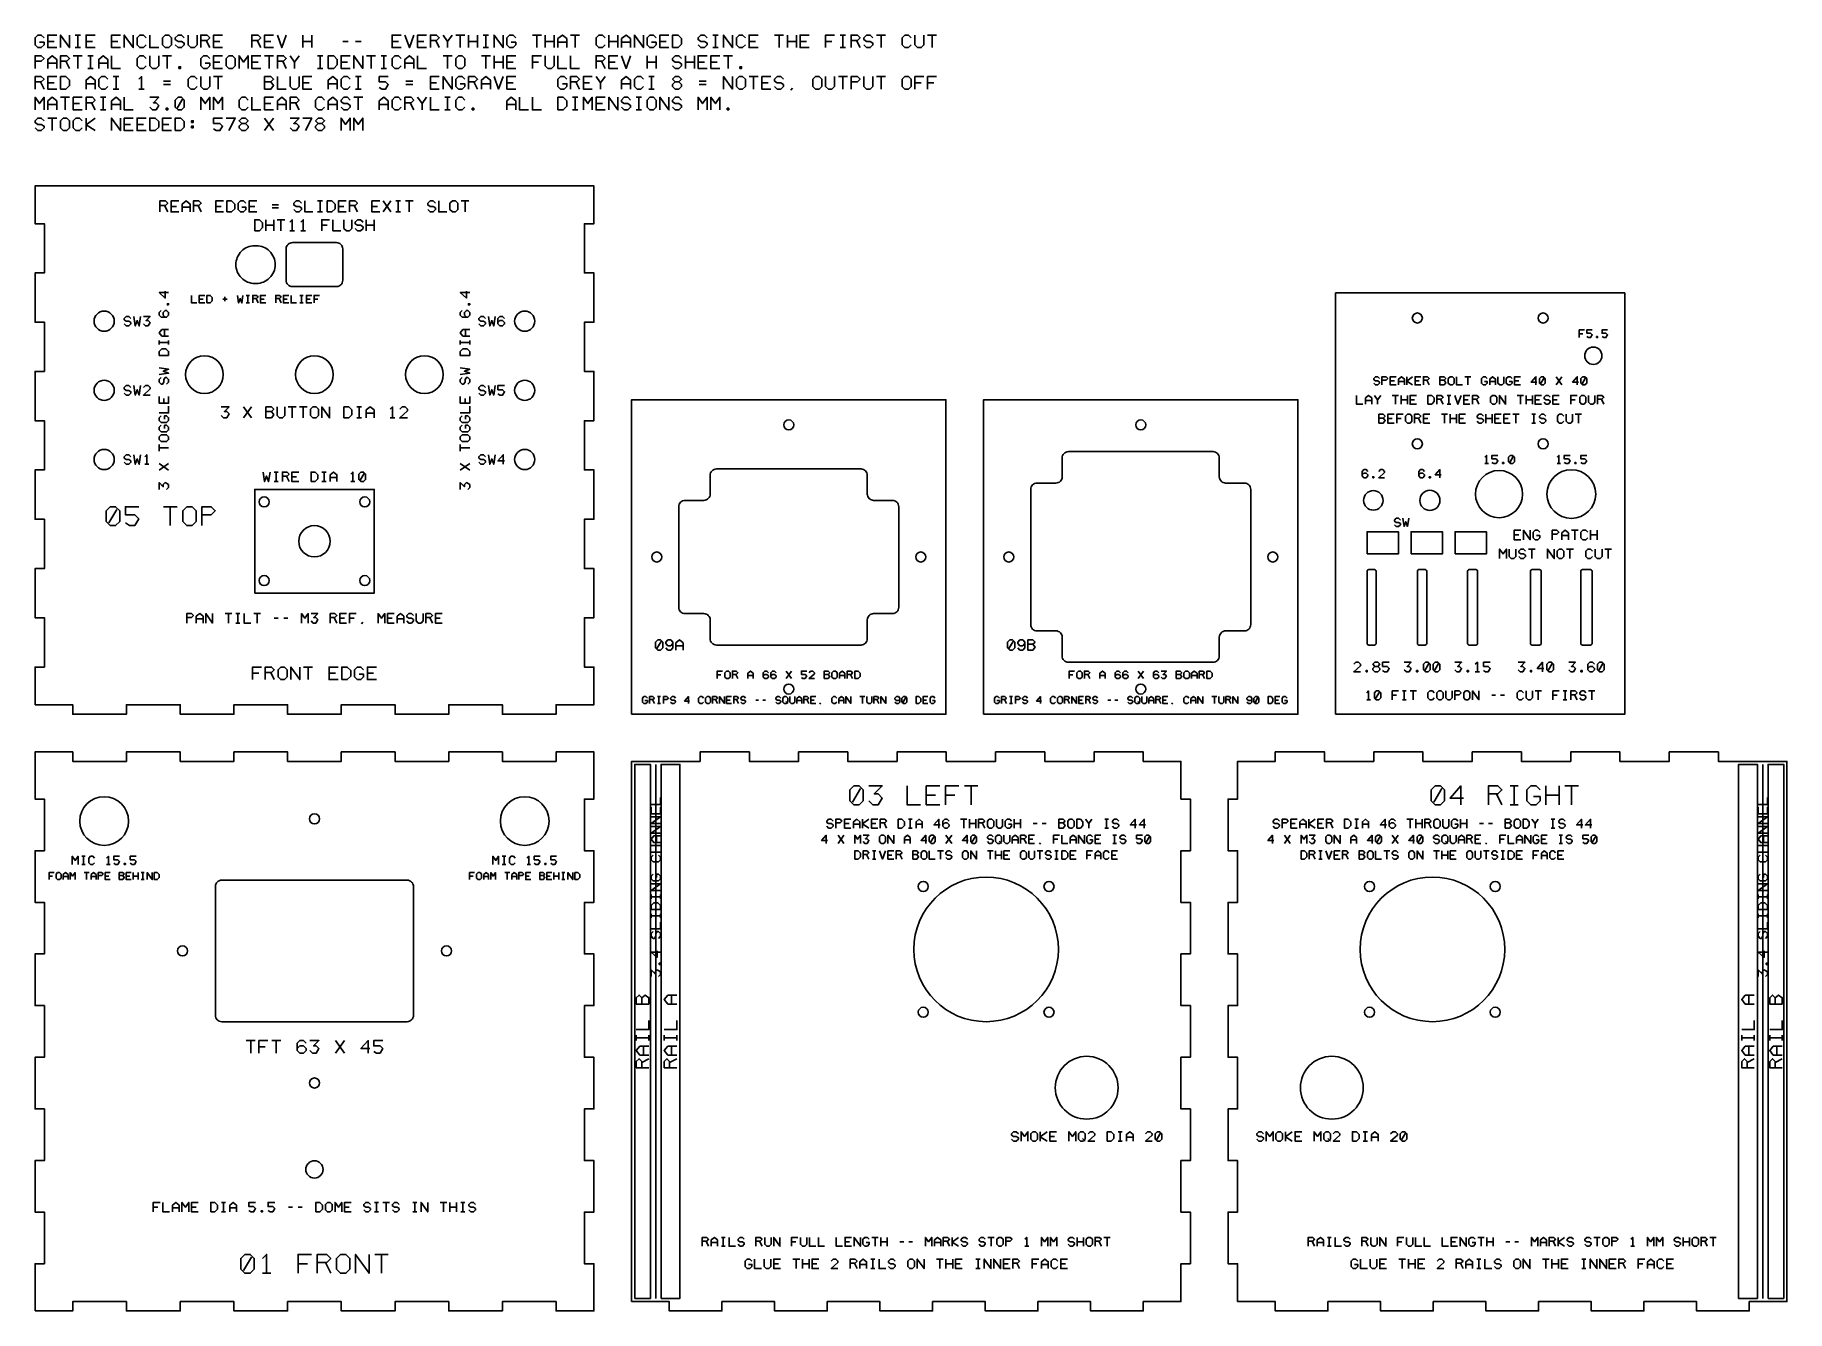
# Model space of a CAD drawing. Extents: x 10 to 567, y 10 to 416.
import ezdxf

# ---------------------------------------------------------------- set-up
doc = ezdxf.new("R2010")
doc.units = 0
for name, color, linetype in [('CUT', 1, 'Continuous'), ('ENGRAVE', 5, 'Continuous'), ('NOTES', 8, 'Continuous')]:
    doc.layers.add(name, color=color, linetype=linetype)

msp = doc.modelspace()

# ---------------------------------------------------------------- linework, layer by layer
at = {"layer": 'CUT', "color": 1}
for points in [[(10, 202.8), (22, 202.8), (22, 199.8), (39.09, 199.8), (39.09, 202.8), (56.18, 202.8), (56.18, 199.8), (73.27, 199.8), (73.27, 202.8), (90.36, 202.8), (90.36, 199.8), (107.44, 199.8), (107.44, 202.8), (124.53, 202.8), (124.53, 199.8), (141.62, 199.8), (141.62, 202.8), (158.71, 202.8), (158.71, 199.8), (175.8, 199.8), (175.8, 202.8), (187.8, 202.8), (187.8, 214.8), (184.8, 214.8), (184.8, 230.47), (187.8, 230.47), (187.8, 246.13), (184.8, 246.13), (184.8, 261.8), (187.8, 261.8), (187.8, 277.47), (184.8, 277.47), (184.8, 293.13), (187.8, 293.13), (187.8, 308.8), (184.8, 308.8), (184.8, 324.47), (187.8, 324.47), (187.8, 340.13), (184.8, 340.13), (184.8, 355.8), (187.8, 355.8), (187.8, 367.8), (10, 367.8), (10, 355.8), (13, 355.8), (13, 340.13), (10, 340.13), (10, 324.47), (13, 324.47), (13, 308.8), (10, 308.8), (10, 293.13), (13, 293.13), (13, 277.47), (10, 277.47), (10, 261.8), (13, 261.8), (13, 246.13), (10, 246.13), (10, 230.47), (13, 230.47), (13, 214.8), (10, 214.8)], [(423.8, 199.8), (515.8, 199.8), (515.8, 333.8), (423.8, 333.8)], [(199.8, 199.8), (299.8, 199.8), (299.8, 299.8), (199.8, 299.8)], [(311.8, 199.8), (411.8, 199.8), (411.8, 299.8), (311.8, 299.8)], [(10, 10), (22, 10), (22, 13), (39.09, 13), (39.09, 10), (56.18, 10), (56.18, 13), (73.27, 13), (73.27, 10), (90.36, 10), (90.36, 13), (107.44, 13), (107.44, 10), (124.53, 10), (124.53, 13), (141.62, 13), (141.62, 10), (158.71, 10), (158.71, 13), (175.8, 13), (175.8, 10), (187.8, 10), (187.8, 25), (184.8, 25), (184.8, 41.42), (187.8, 41.42), (187.8, 57.84), (184.8, 57.84), (184.8, 74.27), (187.8, 74.27), (187.8, 90.69), (184.8, 90.69), (184.8, 107.11), (187.8, 107.11), (187.8, 123.53), (184.8, 123.53), (184.8, 139.96), (187.8, 139.96), (187.8, 156.38), (184.8, 156.38), (184.8, 172.8), (187.8, 172.8), (187.8, 187.8), (175.8, 187.8), (175.8, 184.8), (158.71, 184.8), (158.71, 187.8), (141.62, 187.8), (141.62, 184.8), (124.53, 184.8), (124.53, 187.8), (107.44, 187.8), (107.44, 184.8), (90.36, 184.8), (90.36, 187.8), (73.27, 187.8), (73.27, 184.8), (56.18, 184.8), (56.18, 187.8), (39.09, 187.8), (39.09, 184.8), (22, 184.8), (22, 187.8), (10, 187.8), (10, 172.8), (13, 172.8), (13, 156.38), (10, 156.38), (10, 139.96), (13, 139.96), (13, 123.53), (10, 123.53), (10, 107.11), (13, 107.11), (13, 90.69), (10, 90.69), (10, 74.27), (13, 74.27), (13, 57.84), (10, 57.84), (10, 41.42), (13, 41.42), (13, 25), (10, 25)], [(199.8, 13), (211.8, 13), (211.8, 10), (228.56, 10), (228.56, 13), (245.31, 13), (245.31, 10), (262.07, 10), (262.07, 13), (278.82, 13), (278.82, 10), (295.58, 10), (295.58, 13), (312.33, 13), (312.33, 10), (329.09, 10), (329.09, 13), (345.84, 13), (345.84, 10), (362.6, 10), (362.6, 13), (374.6, 13), (374.6, 25), (377.6, 25), (377.6, 41.42), (374.6, 41.42), (374.6, 57.84), (377.6, 57.84), (377.6, 74.27), (374.6, 74.27), (374.6, 90.69), (377.6, 90.69), (377.6, 107.11), (374.6, 107.11), (374.6, 123.53), (377.6, 123.53), (377.6, 139.96), (374.6, 139.96), (374.6, 156.38), (377.6, 156.38), (377.6, 172.8), (374.6, 172.8), (374.6, 184.8), (362.6, 184.8), (362.6, 187.8), (346.93, 187.8), (346.93, 184.8), (331.27, 184.8), (331.27, 187.8), (315.6, 187.8), (315.6, 184.8), (299.93, 184.8), (299.93, 187.8), (284.27, 187.8), (284.27, 184.8), (268.6, 184.8), (268.6, 187.8), (252.93, 187.8), (252.93, 184.8), (237.27, 184.8), (237.27, 187.8), (221.6, 187.8), (221.6, 184.8), (199.8, 184.8)], [(392.6, 13), (404.6, 13), (404.6, 10), (421.36, 10), (421.36, 13), (438.11, 13), (438.11, 10), (454.87, 10), (454.87, 13), (471.62, 13), (471.62, 10), (488.38, 10), (488.38, 13), (505.13, 13), (505.13, 10), (521.89, 10), (521.89, 13), (538.64, 13), (538.64, 10), (555.4, 10), (555.4, 13), (567.4, 13), (567.4, 184.8), (545.6, 184.8), (545.6, 187.8), (529.93, 187.8), (529.93, 184.8), (514.27, 184.8), (514.27, 187.8), (498.6, 187.8), (498.6, 184.8), (482.93, 184.8), (482.93, 187.8), (467.27, 187.8), (467.27, 184.8), (451.6, 184.8), (451.6, 187.8), (435.93, 187.8), (435.93, 184.8), (420.27, 184.8), (420.27, 187.8), (404.6, 187.8), (404.6, 184.8), (392.6, 184.8), (392.6, 172.8), (389.6, 172.8), (389.6, 156.38), (392.6, 156.38), (392.6, 139.96), (389.6, 139.96), (389.6, 123.53), (392.6, 123.53), (392.6, 107.11), (389.6, 107.11), (389.6, 90.69), (392.6, 90.69), (392.6, 74.27), (389.6, 74.27), (389.6, 57.84), (392.6, 57.84), (392.6, 41.42), (389.6, 41.42), (389.6, 25), (392.6, 25)]]:
    msp.add_lwpolyline(points, close=True, dxfattribs=at)
for points in [[(79.9, 336.8), (80.4, 336.8, 0.414214), (86.4, 342.8), (86.4, 342.8, 0.414214), (80.4, 348.8), (79.9, 348.8, 0.414214), (73.9, 342.8), (73.9, 342.8, 0.414214)], [(91.9, 335.8), (105.9, 335.8, 0.414214), (107.9, 337.8), (107.9, 347.8, 0.414214), (105.9, 349.8), (91.9, 349.8, 0.414214), (89.9, 347.8), (89.9, 337.8, 0.414214)], [(336.8, 218.3, 0.414214), (338.8, 216.3), (384.8, 216.3, 0.414214), (386.8, 218.3), (386.8, 224.3, -0.414214), (388.8, 226.3), (394.8, 226.3, 0.414214), (396.8, 228.3), (396.8, 271.3, 0.414214), (394.8, 273.3), (388.8, 273.3, -0.414214), (386.8, 275.3), (386.8, 281.3, 0.414214), (384.8, 283.3), (338.8, 283.3, 0.414214), (336.8, 281.3), (336.8, 275.3, -0.414214), (334.8, 273.3), (328.8, 273.3, 0.414214), (326.8, 271.3), (326.8, 228.3, 0.414214), (328.8, 226.3), (334.8, 226.3, -0.414214), (336.8, 224.3)], [(224.8, 223.8, 0.414214), (226.8, 221.8), (272.8, 221.8, 0.414214), (274.8, 223.8), (274.8, 229.8, -0.414214), (276.8, 231.8), (282.8, 231.8, 0.414214), (284.8, 233.8), (284.8, 265.8, 0.414214), (282.8, 267.8), (276.8, 267.8, -0.414214), (274.8, 269.8), (274.8, 275.8, 0.414214), (272.8, 277.8), (226.8, 277.8, 0.414214), (224.8, 275.8), (224.8, 269.8, -0.414214), (222.8, 267.8), (216.8, 267.8, 0.414214), (214.8, 265.8), (214.8, 233.8, 0.414214), (216.8, 231.8), (222.8, 231.8, -0.414214), (224.8, 229.8)], [(434.3, 221.8), (436.15, 221.8, 0.414214), (436.65, 222.3), (436.65, 245.3, 0.414214), (436.15, 245.8), (434.3, 245.8, 0.414214), (433.8, 245.3), (433.8, 222.3, 0.414214)], [(450.3, 221.8), (452.3, 221.8, 0.414214), (452.8, 222.3), (452.8, 245.3, 0.414214), (452.3, 245.8), (450.3, 245.8, 0.414214), (449.8, 245.3), (449.8, 222.3, 0.414214)], [(466.3, 221.8), (468.45, 221.8, 0.414214), (468.95, 222.3), (468.95, 245.3, 0.414214), (468.45, 245.8), (466.3, 245.8, 0.414214), (465.8, 245.3), (465.8, 222.3, 0.414214)], [(486.3, 221.8), (488.7, 221.8, 0.414214), (489.2, 222.3), (489.2, 245.3, 0.414214), (488.7, 245.8), (486.3, 245.8, 0.414214), (485.8, 245.3), (485.8, 222.3, 0.414214)], [(502.3, 221.8), (504.9, 221.8, 0.414214), (505.4, 222.3), (505.4, 245.3, 0.414214), (504.9, 245.8), (502.3, 245.8, 0.414214), (501.8, 245.3), (501.8, 222.3, 0.414214)], [(69.4, 102), (128.4, 102, 0.414214), (130.4, 104), (130.4, 145, 0.414214), (128.4, 147), (69.4, 147, 0.414214), (67.4, 145), (67.4, 104, 0.414214)]]:
    msp.add_lwpolyline(points, format="xyb", close=True, dxfattribs=at)
for centre, radius in [((32, 324.8), 3.2), ((165.8, 324.8), 3.2), ((449.8, 325.8), 1.6), ((489.8, 325.8), 1.6), ((63.9, 307.8), 6), ((98.9, 307.8), 6), ((133.9, 307.8), 6), ((505.8, 313.8), 2.75), ((32, 302.8), 3.2), ((165.8, 302.8), 3.2), ((249.8, 291.8), 1.6), ((361.8, 291.8), 1.6), ((449.8, 285.8), 1.6), ((489.8, 285.8), 1.6), ((32, 280.8), 3.2), ((165.8, 280.8), 3.2), ((475.8, 269.8), 7.5), ((498.8, 269.8), 7.75), ((82.9, 267.3), 1.6), ((114.9, 267.3), 1.6), ((435.8, 267.8), 3.1), ((453.8, 267.8), 3.2), ((98.9, 254.8), 5), ((207.8, 249.8), 1.6), ((291.8, 249.8), 1.6), ((319.8, 249.8), 1.6), ((403.8, 249.8), 1.6), ((82.9, 242.3), 1.6), ((114.9, 242.3), 1.6), ((249.8, 207.8), 1.6), ((361.8, 207.8), 1.6), ((32, 165.8), 7.75), ((165.8, 165.8), 7.75), ((98.9, 166.5), 1.6), ((312.6, 125), 23), ((292.6, 145), 1.6), ((332.6, 145), 1.6), ((454.6, 125), 23), ((434.6, 145), 1.6), ((474.6, 145), 1.6), ((56.9, 124.5), 1.6), ((140.9, 124.5), 1.6), ((292.6, 105), 1.6), ((332.6, 105), 1.6), ((434.6, 105), 1.6), ((474.6, 105), 1.6), ((344.6, 81), 10), ((422.6, 81), 10), ((98.9, 82.5), 1.6), ((98.9, 55), 2.75)]:
    msp.add_circle(centre, radius, dxfattribs=at)
at = {"layer": 'ENGRAVE', "color": 5}
for points in [[(49.73, 359.55), (49.73, 363.05), (51.48, 363.05), (52.23, 362.3), (51.48, 361.55), (49.73, 361.55)], [(55.78, 363.05), (53.28, 363.05), (53.28, 359.55), (55.78, 359.55)], [(56.83, 359.55), (56.83, 362.05), (58.08, 363.05), (59.33, 362.05), (59.33, 359.55)], [(60.38, 359.55), (60.38, 363.05), (62.12, 363.05), (62.88, 362.3), (62.12, 361.55), (60.38, 361.55)], [(69.97, 363.05), (67.47, 363.05), (67.47, 359.55), (69.97, 359.55)], [(71.03, 359.55), (71.03, 363.05), (72.53, 363.05), (73.53, 362.05), (73.53, 360.55), (72.53, 359.55), (71.03, 359.55)], [(77.08, 362.3), (76.33, 363.05), (75.33, 363.05), (74.58, 362.3), (74.58, 360.3), (75.33, 359.55), (76.33, 359.55), (77.08, 360.3), (77.08, 361.05), (75.83, 361.05)], [(80.62, 363.05), (78.12, 363.05), (78.12, 359.55), (80.62, 359.55)], [(94.83, 362.3), (94.08, 363.05), (93.08, 363.05), (92.33, 362.3), (92.33, 361.8), (93.08, 361.3), (94.08, 361.3), (94.83, 360.8), (94.83, 360.3), (94.08, 359.55), (93.08, 359.55), (92.33, 360.3)], [(95.88, 363.05), (95.88, 359.55), (98.38, 359.55)], [(99.92, 363.05), (101.42, 363.05)], [(100.67, 363.05), (100.67, 359.55)], [(102.97, 359.55), (102.97, 363.05), (104.47, 363.05), (105.47, 362.05), (105.47, 360.55), (104.47, 359.55), (102.97, 359.55)], [(109.03, 363.05), (106.53, 363.05), (106.53, 359.55), (109.03, 359.55)], [(110.08, 359.55), (110.08, 363.05), (111.83, 363.05), (112.58, 362.3), (111.83, 361.55), (110.08, 361.55)], [(119.67, 363.05), (117.17, 363.05), (117.17, 359.55), (119.67, 359.55)], [(120.72, 363.05), (123.22, 359.55)], [(120.72, 359.55), (123.22, 363.05)], [(124.78, 363.05), (126.28, 363.05)], [(125.53, 363.05), (125.53, 359.55)], [(127.83, 363.05), (130.32, 363.05)], [(129.07, 363.05), (129.07, 359.55)], [(137.43, 362.3), (136.68, 363.05), (135.68, 363.05), (134.93, 362.3), (134.93, 361.8), (135.68, 361.3), (136.68, 361.3), (137.43, 360.8), (137.43, 360.3), (136.68, 359.55), (135.68, 359.55), (134.93, 360.3)], [(138.47, 363.05), (138.47, 359.55), (140.97, 359.55)], [(142.77, 363.05), (143.77, 363.05), (144.52, 362.3), (144.52, 360.3), (143.77, 359.55), (142.77, 359.55), (142.02, 360.3), (142.02, 362.3), (142.77, 363.05)], [(145.57, 363.05), (148.07, 363.05)], [(146.82, 363.05), (146.82, 359.55)], [(51.23, 361.55), (52.23, 359.55)], [(53.28, 361.3), (55.03, 361.3)], [(56.83, 361.05), (59.33, 361.05)], [(61.88, 361.55), (62.88, 359.55)], [(67.47, 361.3), (69.22, 361.3)], [(78.12, 361.3), (79.88, 361.3)], [(79.9, 353.55), (79.9, 357.05), (81.4, 357.05), (82.4, 356.05), (82.4, 354.55), (81.4, 353.55), (79.9, 353.55)], [(83.45, 357.05), (83.45, 353.55)], [(85.47, 361.8), (87.47, 361.8)], [(85.47, 360.8), (87.47, 360.8)], [(85.95, 357.05), (85.95, 353.55)], [(87, 357.05), (89.5, 357.05)], [(88.25, 357.05), (88.25, 353.55)], [(91.05, 356.3), (91.8, 357.05), (91.8, 353.55)], [(94.6, 356.3), (95.35, 357.05), (95.35, 353.55)], [(99.92, 359.55), (101.42, 359.55)], [(103.7, 357.05), (101.2, 357.05), (101.2, 353.55)], [(104.75, 357.05), (104.75, 353.55), (107.25, 353.55)], [(106.53, 361.3), (108.28, 361.3)], [(108.3, 357.05), (108.3, 354.3), (109.05, 353.55), (110.05, 353.55), (110.8, 354.3), (110.8, 357.05)], [(111.58, 361.55), (112.58, 359.55)], [(114.35, 356.3), (113.6, 357.05), (112.6, 357.05), (111.85, 356.3), (111.85, 355.8), (112.6, 355.3), (113.6, 355.3), (114.35, 354.8), (114.35, 354.3), (113.6, 353.55), (112.6, 353.55), (111.85, 354.3)], [(115.4, 357.05), (115.4, 353.55)], [(117.17, 361.3), (118.92, 361.3)], [(117.9, 357.05), (117.9, 353.55)], [(124.78, 359.55), (126.28, 359.55)], [(83.45, 355.3), (85.95, 355.3)], [(91.05, 353.55), (92.55, 353.55)], [(94.6, 353.55), (96.1, 353.55)], [(101.2, 355.3), (102.95, 355.3)], [(115.4, 355.3), (117.9, 355.3)], [(52.5, 333.87), (49.5, 333.87), (51.43, 332.16), (51.43, 334.3)], [(52.5, 329.97), (52.5, 330.36), (52.11, 330.36), (52.11, 329.97), (52.5, 329.97)], [(59.82, 333), (59.82, 330.6), (61.53, 330.6)], [(63.97, 333), (62.25, 333), (62.25, 330.6), (63.97, 330.6)], [(62.25, 331.8), (63.45, 331.8)], [(64.69, 330.6), (64.69, 333), (65.72, 333), (66.4, 332.31), (66.4, 331.29), (65.72, 330.6), (64.69, 330.6)], [(69.73, 331.8), (71.1, 331.8)], [(70.41, 332.49), (70.41, 331.11)], [(74.42, 333), (74.77, 330.6), (75.28, 331.97), (75.8, 330.6), (76.14, 333)], [(77.2, 333), (78.23, 333)], [(77.2, 330.6), (78.23, 330.6)], [(77.72, 333), (77.72, 330.6)], [(79.29, 330.6), (79.29, 333), (80.49, 333), (81.01, 332.49), (80.49, 331.97), (79.29, 331.97)], [(80.32, 331.97), (81.01, 330.6)], [(83.44, 333), (81.73, 333), (81.73, 330.6), (83.44, 330.6)], [(81.73, 331.8), (82.93, 331.8)], [(86.6, 330.6), (86.6, 333), (87.8, 333), (88.31, 332.49), (87.8, 331.97), (86.6, 331.97)], [(87.62, 331.97), (88.31, 330.6)], [(90.74, 333), (89.03, 333), (89.03, 330.6), (90.74, 330.6)], [(89.03, 331.8), (90.23, 331.8)], [(91.46, 333), (91.46, 330.6), (93.18, 330.6)], [(94.24, 333), (95.27, 333)], [(94.24, 330.6), (95.27, 330.6)], [(94.76, 333), (94.76, 330.6)], [(98.05, 333), (96.33, 333), (96.33, 330.6), (98.05, 330.6)], [(96.33, 331.8), (97.53, 331.8)], [(100.48, 333), (98.77, 333), (98.77, 330.6)], [(98.77, 331.8), (99.97, 331.8)], [(148.3, 333.87), (145.3, 333.87), (147.23, 332.16), (147.23, 334.3)], [(148.3, 329.97), (148.3, 330.36), (147.91, 330.36), (147.91, 329.97), (148.3, 329.97)], [(40.53, 325.66), (39.89, 326.3), (39.03, 326.3), (38.39, 325.66), (38.39, 325.23), (39.03, 324.8), (39.89, 324.8), (40.53, 324.37), (40.53, 323.94), (39.89, 323.3), (39.03, 323.3), (38.39, 323.94)], [(41.43, 326.3), (41.86, 323.3), (42.5, 325.01), (43.14, 323.3), (43.57, 326.3)], [(44.47, 326.3), (46.61, 326.3), (45.33, 325.01), (45.97, 325.01), (46.61, 324.37), (45.97, 323.3), (45.11, 323.3), (44.47, 323.94)], [(50.14, 328.21), (49.5, 327.57), (49.5, 326.71), (50.14, 326.07), (51.86, 326.07), (52.5, 326.71), (52.5, 327.57), (51.86, 328.21), (51.43, 328.21), (50.79, 327.57), (50.79, 326.71), (51.43, 326.07)], [(145.94, 328.21), (145.3, 327.57), (145.3, 326.71), (145.94, 326.07), (147.66, 326.07), (148.3, 326.71), (148.3, 327.57), (147.66, 328.21), (147.23, 328.21), (146.59, 327.57), (146.59, 326.71), (147.23, 326.07)], [(153.33, 325.66), (152.69, 326.3), (151.83, 326.3), (151.19, 325.66), (151.19, 325.23), (151.83, 324.8), (152.69, 324.8), (153.33, 324.37), (153.33, 323.94), (152.69, 323.3), (151.83, 323.3), (151.19, 323.94)], [(154.23, 326.3), (154.66, 323.3), (155.3, 325.01), (155.94, 323.3), (156.37, 326.3)], [(159.41, 325.66), (158.77, 326.3), (157.91, 326.3), (157.27, 325.66), (157.27, 323.94), (157.91, 323.3), (158.77, 323.3), (159.41, 323.94), (159.41, 324.37), (158.77, 325.01), (157.91, 325.01), (157.27, 324.37)], [(52.5, 319.99), (50.36, 319.99), (49.5, 321.06), (50.36, 322.13), (52.5, 322.13)], [(49.5, 317.37), (49.5, 318.66)], [(49.5, 318.01), (52.5, 318.01)], [(51.21, 319.99), (51.21, 322.13)], [(52.5, 317.37), (52.5, 318.66)], [(148.3, 319.99), (146.16, 319.99), (145.3, 321.06), (146.16, 322.13), (148.3, 322.13)], [(145.3, 317.37), (145.3, 318.66)], [(145.3, 318.01), (148.3, 318.01)], [(147.01, 319.99), (147.01, 322.13)], [(148.3, 317.37), (148.3, 318.66)], [(503.01, 322), (501.29, 322), (501.29, 319.6)], [(501.29, 320.8), (502.49, 320.8)], [(505.44, 322), (503.73, 322), (503.73, 320.97), (504.93, 320.97), (505.44, 320.46), (504.93, 319.6), (504.24, 319.6), (503.73, 319.94)], [(506.85, 319.6), (507.15, 319.6), (507.15, 319.91), (506.85, 319.91), (506.85, 319.6)], [(510.31, 322), (508.59, 322), (508.59, 320.97), (509.79, 320.97), (510.31, 320.46), (509.79, 319.6), (509.11, 319.6), (508.59, 319.94)], [(52.5, 313.9), (49.5, 313.9), (49.5, 315.19), (50.36, 316.04), (51.64, 316.04), (52.5, 315.19), (52.5, 313.9)], [(148.3, 313.9), (145.3, 313.9), (145.3, 315.19), (146.16, 316.04), (147.44, 316.04), (148.3, 315.19), (148.3, 313.9)], [(49.5, 307.81), (52.5, 308.24), (50.79, 308.89), (52.5, 309.53), (49.5, 309.96)], [(50.14, 306.91), (49.5, 306.27), (49.5, 305.41), (50.14, 304.77), (50.57, 304.77), (51, 305.41), (51, 306.27), (51.43, 306.91), (51.86, 306.91), (52.5, 306.27), (52.5, 305.41), (51.86, 304.77)], [(145.3, 307.81), (148.3, 308.24), (146.59, 308.89), (148.3, 309.53), (145.3, 309.96)], [(145.94, 306.91), (145.3, 306.27), (145.3, 305.41), (145.94, 304.77), (146.37, 304.77), (146.8, 305.41), (146.8, 306.27), (147.23, 306.91), (147.66, 306.91), (148.3, 306.27), (148.3, 305.41), (147.66, 304.77)], [(437.76, 306.54), (437.21, 307.1), (436.46, 307.1), (435.91, 306.54), (435.91, 306.17), (436.46, 305.8), (437.21, 305.8), (437.76, 305.43), (437.76, 305.06), (437.21, 304.5), (436.46, 304.5), (435.91, 305.06)], [(438.54, 304.5), (438.54, 307.1), (439.84, 307.1), (440.4, 306.54), (439.84, 305.99), (438.54, 305.99)], [(443.04, 307.1), (441.18, 307.1), (441.18, 304.5), (443.04, 304.5)], [(443.82, 304.5), (443.82, 306.36), (444.75, 307.1), (445.68, 306.36), (445.68, 304.5)], [(446.46, 307.1), (446.46, 304.5)], [(448.31, 307.1), (446.46, 305.69)], [(450.95, 307.1), (449.09, 307.1), (449.09, 304.5), (450.95, 304.5)], [(451.73, 304.5), (451.73, 307.1), (453.03, 307.1), (453.59, 306.54), (453.03, 305.99), (451.73, 305.99)], [(457, 304.5), (457, 307.1), (458.3, 307.1), (458.86, 306.54), (458.3, 305.99), (457, 305.99)], [(460.2, 307.1), (460.94, 307.1), (461.5, 306.54), (461.5, 305.06), (460.94, 304.5), (460.2, 304.5), (459.64, 305.06), (459.64, 306.54), (460.2, 307.1)], [(462.28, 307.1), (462.28, 304.5), (464.14, 304.5)], [(464.92, 307.1), (466.77, 307.1)], [(465.84, 307.1), (465.84, 304.5)], [(472.05, 306.54), (471.49, 307.1), (470.75, 307.1), (470.19, 306.54), (470.19, 305.06), (470.75, 304.5), (471.49, 304.5), (472.05, 305.06), (472.05, 305.61), (471.12, 305.61)], [(472.83, 304.5), (472.83, 306.36), (473.76, 307.1), (474.68, 306.36), (474.68, 304.5)], [(475.46, 307.1), (475.46, 305.06), (476.02, 304.5), (476.76, 304.5), (477.32, 305.06), (477.32, 307.1)], [(479.96, 306.54), (479.4, 307.1), (478.66, 307.1), (478.1, 306.54), (478.1, 305.06), (478.66, 304.5), (479.4, 304.5), (479.96, 305.06), (479.96, 305.61), (479.03, 305.61)], [(482.6, 307.1), (480.74, 307.1), (480.74, 304.5), (482.6, 304.5)], [(487.5, 304.5), (487.5, 307.1), (486.01, 305.43), (487.87, 305.43)], [(489.21, 307.1), (489.95, 307.1), (490.51, 306.54), (490.51, 305.06), (489.95, 304.5), (489.21, 304.5), (488.65, 305.06), (488.65, 306.54), (489.21, 307.1)], [(489.02, 304.87), (490.14, 306.73)], [(493.92, 307.1), (495.78, 304.5)], [(493.92, 304.5), (495.78, 307.1)], [(500.68, 304.5), (500.68, 307.1), (499.2, 305.43), (501.06, 305.43)], [(502.39, 307.1), (503.14, 307.1), (503.69, 306.54), (503.69, 305.06), (503.14, 304.5), (502.39, 304.5), (501.84, 305.06), (501.84, 306.54), (502.39, 307.1)], [(502.21, 304.87), (503.32, 306.73)], [(40.53, 303.66), (39.89, 304.3), (39.03, 304.3), (38.39, 303.66), (38.39, 303.23), (39.03, 302.8), (39.89, 302.8), (40.53, 302.37), (40.53, 301.94), (39.89, 301.3), (39.03, 301.3), (38.39, 301.94)], [(41.43, 304.3), (41.86, 301.3), (42.5, 303.01), (43.14, 301.3), (43.57, 304.3)], [(44.47, 303.66), (45.11, 304.3), (45.97, 304.3), (46.61, 303.66), (46.61, 303.23), (44.47, 301.3), (46.61, 301.3)], [(153.33, 303.66), (152.69, 304.3), (151.83, 304.3), (151.19, 303.66), (151.19, 303.23), (151.83, 302.8), (152.69, 302.8), (153.33, 302.37), (153.33, 301.94), (152.69, 301.3), (151.83, 301.3), (151.19, 301.94)], [(154.23, 304.3), (154.66, 301.3), (155.3, 303.01), (155.94, 301.3), (156.37, 304.3)], [(159.41, 304.3), (157.27, 304.3), (157.27, 303.01), (158.77, 303.01), (159.41, 302.37), (158.77, 301.3), (157.91, 301.3), (157.27, 301.73)], [(430.46, 301.2), (430.46, 298.4), (432.46, 298.4)], [(433.3, 298.4), (433.3, 300.4), (434.3, 301.2), (435.3, 300.4), (435.3, 298.4)], [(436.14, 301.2), (437.14, 299.8), (438.14, 301.2)], [(441.18, 305.8), (442.48, 305.8)], [(441.82, 301.2), (443.82, 301.2)], [(442.82, 301.2), (442.82, 298.4)], [(443.82, 305.61), (445.68, 305.61)], [(444.66, 301.2), (444.66, 298.4)], [(446.46, 305.69), (448.31, 304.5)], [(446.66, 301.2), (446.66, 298.4)], [(449.5, 301.2), (447.5, 301.2), (447.5, 298.4), (449.5, 298.4)], [(449.09, 305.8), (450.39, 305.8)], [(452.84, 305.99), (453.59, 304.5)], [(453.18, 298.4), (453.18, 301.2), (454.38, 301.2), (455.18, 300.4), (455.18, 299.2), (454.38, 298.4), (453.18, 298.4)], [(456.02, 298.4), (456.02, 301.2), (457.42, 301.2), (458.02, 300.6), (457.42, 300), (456.02, 300)], [(458.3, 305.99), (458.86, 305.24), (458.3, 304.5), (457, 304.5)], [(459.26, 301.2), (460.46, 301.2)], [(459.86, 301.2), (459.86, 298.4)], [(461.7, 301.2), (462.7, 298.4), (463.7, 301.2)], [(466.54, 301.2), (464.54, 301.2), (464.54, 298.4), (466.54, 298.4)], [(467.38, 298.4), (467.38, 301.2), (468.78, 301.2), (469.38, 300.6), (468.78, 300), (467.38, 300)], [(472.83, 305.61), (474.68, 305.61)], [(473.66, 301.2), (474.46, 301.2), (475.06, 300.6), (475.06, 299), (474.46, 298.4), (473.66, 298.4), (473.06, 299), (473.06, 300.6), (473.66, 301.2)], [(475.9, 298.4), (475.9, 301.2), (477.9, 298.4), (477.9, 301.2)], [(480.74, 305.8), (482.04, 305.8)], [(481.58, 301.2), (483.58, 301.2)], [(482.58, 301.2), (482.58, 298.4)], [(484.42, 301.2), (484.42, 298.4)], [(486.42, 301.2), (486.42, 298.4)], [(489.26, 301.2), (487.26, 301.2), (487.26, 298.4), (489.26, 298.4)], [(492.1, 300.6), (491.5, 301.2), (490.7, 301.2), (490.1, 300.6), (490.1, 300.2), (490.7, 299.8), (491.5, 299.8), (492.1, 299.4), (492.1, 299), (491.5, 298.4), (490.7, 298.4), (490.1, 299)], [(494.94, 301.2), (492.94, 301.2), (492.94, 298.4), (494.94, 298.4)], [(500.62, 301.2), (498.62, 301.2), (498.62, 298.4)], [(502.06, 301.2), (502.86, 301.2), (503.46, 300.6), (503.46, 299), (502.86, 298.4), (502.06, 298.4), (501.46, 299), (501.46, 300.6), (502.06, 301.2)], [(504.3, 301.2), (504.3, 299), (504.9, 298.4), (505.7, 298.4), (506.3, 299), (506.3, 301.2)], [(507.14, 298.4), (507.14, 301.2), (508.54, 301.2), (509.14, 300.6), (508.54, 300), (507.14, 300)], [(49.5, 300.83), (49.5, 298.69), (52.5, 298.69), (52.5, 300.83)], [(49.5, 295.64), (52.5, 295.64), (52.5, 297.79)], [(51, 298.69), (51, 300.19)], [(69.25, 297.55), (71.75, 297.55), (70.25, 296.05), (71, 296.05), (71.75, 295.3), (71, 294.05), (70, 294.05), (69.25, 294.8)], [(76.35, 297.55), (78.85, 294.05)], [(76.35, 294.05), (78.85, 297.55)], [(83.45, 294.05), (83.45, 297.55), (85.2, 297.55), (85.95, 296.8), (85.2, 296.05), (83.45, 296.05)], [(85.2, 296.05), (85.95, 295.05), (85.2, 294.05), (83.45, 294.05)], [(87, 297.55), (87, 294.8), (87.75, 294.05), (88.75, 294.05), (89.5, 294.8), (89.5, 297.55)], [(90.55, 297.55), (93.05, 297.55)], [(91.8, 297.55), (91.8, 294.05)], [(94.1, 297.55), (96.6, 297.55)], [(95.35, 297.55), (95.35, 294.05)], [(98.4, 297.55), (99.4, 297.55), (100.15, 296.8), (100.15, 294.8), (99.4, 294.05), (98.4, 294.05), (97.65, 294.8), (97.65, 296.8), (98.4, 297.55)], [(101.2, 294.05), (101.2, 297.55), (103.7, 294.05), (103.7, 297.55)], [(108.3, 294.05), (108.3, 297.55), (109.8, 297.55), (110.8, 296.55), (110.8, 295.05), (109.8, 294.05), (108.3, 294.05)], [(112.35, 297.55), (113.85, 297.55)], [(113.1, 297.55), (113.1, 294.05)], [(115.4, 294.05), (115.4, 296.55), (116.65, 297.55), (117.9, 296.55), (117.9, 294.05)], [(115.4, 295.55), (117.9, 295.55)], [(123, 296.8), (123.75, 297.55), (123.75, 294.05)], [(126.05, 296.8), (126.8, 297.55), (127.8, 297.55), (128.55, 296.8), (128.55, 296.3), (126.05, 294.05), (128.55, 294.05)], [(145.3, 300.83), (145.3, 298.69), (148.3, 298.69), (148.3, 300.83)], [(145.3, 295.64), (148.3, 295.64), (148.3, 297.79)], [(146.8, 298.69), (146.8, 300.19)], [(433.3, 299.6), (435.3, 299.6)], [(437.14, 299.8), (437.14, 298.4)], [(444.66, 299.8), (446.66, 299.8)], [(447.5, 299.8), (448.9, 299.8)], [(457.22, 300), (458.02, 298.4)], [(459.26, 298.4), (460.46, 298.4)], [(464.54, 299.8), (465.94, 299.8)], [(468.58, 300), (469.38, 298.4)], [(484.42, 299.8), (486.42, 299.8)], [(487.26, 299.8), (488.66, 299.8)], [(492.94, 299.8), (494.34, 299.8)], [(498.62, 299.8), (500.02, 299.8)], [(508.34, 300), (509.14, 298.4)], [(50.14, 294.74), (49.5, 294.1), (49.5, 293.24), (50.14, 292.6), (51.86, 292.6), (52.5, 293.24), (52.5, 294.1), (51.86, 294.74), (51.21, 294.74), (51.21, 293.67)], [(50.14, 291.7), (49.5, 291.06), (49.5, 290.2), (50.14, 289.56), (51.86, 289.56), (52.5, 290.2), (52.5, 291.06), (51.86, 291.7), (51.21, 291.7), (51.21, 290.63)], [(112.35, 294.05), (113.85, 294.05)], [(123, 294.05), (124.5, 294.05)], [(145.94, 294.74), (145.3, 294.1), (145.3, 293.24), (145.94, 292.6), (147.66, 292.6), (148.3, 293.24), (148.3, 294.1), (147.66, 294.74), (147.01, 294.74), (147.01, 293.67)], [(145.94, 291.7), (145.3, 291.06), (145.3, 290.2), (145.94, 289.56), (147.66, 289.56), (148.3, 290.2), (148.3, 291.06), (147.66, 291.7), (147.01, 291.7), (147.01, 290.63)], [(437.56, 292.4), (437.56, 295.2), (438.96, 295.2), (439.56, 294.6), (438.96, 294), (437.56, 294)], [(438.96, 294), (439.56, 293.2), (438.96, 292.4), (437.56, 292.4)], [(442.4, 295.2), (440.4, 295.2), (440.4, 292.4), (442.4, 292.4)], [(440.4, 293.8), (441.8, 293.8)], [(445.24, 295.2), (443.24, 295.2), (443.24, 292.4)], [(443.24, 293.8), (444.64, 293.8)], [(446.68, 295.2), (447.48, 295.2), (448.08, 294.6), (448.08, 293), (447.48, 292.4), (446.68, 292.4), (446.08, 293), (446.08, 294.6), (446.68, 295.2)], [(448.92, 292.4), (448.92, 295.2), (450.32, 295.2), (450.92, 294.6), (450.32, 294), (448.92, 294)], [(450.12, 294), (450.92, 292.4)], [(453.76, 295.2), (451.76, 295.2), (451.76, 292.4), (453.76, 292.4)], [(451.76, 293.8), (453.16, 293.8)], [(457.44, 295.2), (459.44, 295.2)], [(458.44, 295.2), (458.44, 292.4)], [(460.28, 295.2), (460.28, 292.4)], [(460.28, 293.8), (462.28, 293.8)], [(462.28, 295.2), (462.28, 292.4)], [(465.12, 295.2), (463.12, 295.2), (463.12, 292.4), (465.12, 292.4)], [(463.12, 293.8), (464.52, 293.8)], [(470.8, 294.6), (470.2, 295.2), (469.4, 295.2), (468.8, 294.6), (468.8, 294.2), (469.4, 293.8), (470.2, 293.8), (470.8, 293.4), (470.8, 293), (470.2, 292.4), (469.4, 292.4), (468.8, 293)], [(471.64, 295.2), (471.64, 292.4)], [(471.64, 293.8), (473.64, 293.8)], [(473.64, 295.2), (473.64, 292.4)], [(476.48, 295.2), (474.48, 295.2), (474.48, 292.4), (476.48, 292.4)], [(474.48, 293.8), (475.88, 293.8)], [(479.32, 295.2), (477.32, 295.2), (477.32, 292.4), (479.32, 292.4)], [(477.32, 293.8), (478.72, 293.8)], [(480.16, 295.2), (482.16, 295.2)], [(481.16, 295.2), (481.16, 292.4)], [(486.24, 295.2), (487.44, 295.2)], [(486.24, 292.4), (487.44, 292.4)], [(486.84, 295.2), (486.84, 292.4)], [(490.68, 294.6), (490.08, 295.2), (489.28, 295.2), (488.68, 294.6), (488.68, 294.2), (489.28, 293.8), (490.08, 293.8), (490.68, 293.4), (490.68, 293), (490.08, 292.4), (489.28, 292.4), (488.68, 293)], [(496.36, 294.6), (495.76, 295.2), (494.96, 295.2), (494.36, 294.6), (494.36, 293), (494.96, 292.4), (495.76, 292.4), (496.36, 293)], [(497.2, 295.2), (497.2, 293), (497.8, 292.4), (498.6, 292.4), (499.2, 293), (499.2, 295.2)], [(500.04, 295.2), (502.04, 295.2)], [(501.04, 295.2), (501.04, 292.4)], [(49.5, 287.16), (49.5, 288.01), (50.14, 288.66), (51.86, 288.66), (52.5, 288.01), (52.5, 287.16), (51.86, 286.51), (50.14, 286.51), (49.5, 287.16)], [(49.5, 283.47), (49.5, 285.61)], [(49.5, 284.54), (52.5, 284.54)], [(145.3, 287.16), (145.3, 288.01), (145.94, 288.66), (147.66, 288.66), (148.3, 288.01), (148.3, 287.16), (147.66, 286.51), (145.94, 286.51), (145.3, 287.16)], [(145.3, 283.47), (145.3, 285.61)], [(145.3, 284.54), (148.3, 284.54)], [(40.53, 281.66), (39.89, 282.3), (39.03, 282.3), (38.39, 281.66), (38.39, 281.23), (39.03, 280.8), (39.89, 280.8), (40.53, 280.37), (40.53, 279.94), (39.89, 279.3), (39.03, 279.3), (38.39, 279.94)], [(41.43, 282.3), (41.86, 279.3), (42.5, 281.01), (43.14, 279.3), (43.57, 282.3)], [(44.9, 281.66), (45.54, 282.3), (45.54, 279.3)], [(44.9, 279.3), (46.19, 279.3)], [(49.5, 277.39), (52.5, 279.53)], [(52.5, 277.39), (49.5, 279.53)], [(145.3, 277.39), (148.3, 279.53)], [(148.3, 277.39), (145.3, 279.53)], [(153.33, 281.66), (152.69, 282.3), (151.83, 282.3), (151.19, 281.66), (151.19, 281.23), (151.83, 280.8), (152.69, 280.8), (153.33, 280.37), (153.33, 279.94), (152.69, 279.3), (151.83, 279.3), (151.19, 279.94)], [(154.23, 282.3), (154.66, 279.3), (155.3, 281.01), (155.94, 279.3), (156.37, 282.3)], [(158.99, 279.3), (158.99, 282.3), (157.27, 280.37), (159.41, 280.37)], [(471.29, 281.54), (471.84, 282.1), (471.84, 279.5)], [(471.29, 279.5), (472.4, 279.5)], [(475.41, 282.1), (473.55, 282.1), (473.55, 280.99), (474.85, 280.99), (475.41, 280.43), (474.85, 279.5), (474.11, 279.5), (473.55, 279.87)], [(476.93, 279.5), (477.27, 279.5), (477.27, 279.83), (476.93, 279.83), (476.93, 279.5)], [(479.38, 282.1), (480.13, 282.1), (480.68, 281.54), (480.68, 280.06), (480.13, 279.5), (479.38, 279.5), (478.83, 280.06), (478.83, 281.54), (479.38, 282.1)], [(479.2, 279.87), (480.31, 281.73)], [(494.29, 281.54), (494.84, 282.1), (494.84, 279.5)], [(494.29, 279.5), (495.4, 279.5)], [(498.41, 282.1), (496.55, 282.1), (496.55, 280.99), (497.85, 280.99), (498.41, 280.43), (497.85, 279.5), (497.11, 279.5), (496.55, 279.87)], [(499.93, 279.5), (500.27, 279.5), (500.27, 279.83), (499.93, 279.83), (499.93, 279.5)], [(503.68, 282.1), (501.83, 282.1), (501.83, 280.99), (503.13, 280.99), (503.68, 280.43), (503.13, 279.5), (502.38, 279.5), (501.83, 279.87)], [(49.5, 271.3), (49.5, 273.44), (50.79, 272.16), (50.79, 272.8), (51.43, 273.44), (52.5, 272.8), (52.5, 271.94), (51.86, 271.3)], [(82.61, 276.8), (83.04, 273.8), (83.69, 275.51), (84.33, 273.8), (84.76, 276.8)], [(86.09, 276.8), (87.37, 276.8)], [(86.09, 273.8), (87.37, 273.8)], [(86.73, 276.8), (86.73, 273.8)], [(88.7, 273.8), (88.7, 276.8), (90.2, 276.8), (90.84, 276.16), (90.2, 275.51), (88.7, 275.51)], [(89.99, 275.51), (90.84, 273.8)], [(93.89, 276.8), (91.74, 276.8), (91.74, 273.8), (93.89, 273.8)], [(91.74, 275.3), (93.24, 275.3)], [(97.83, 273.8), (97.83, 276.8), (99.11, 276.8), (99.97, 275.94), (99.97, 274.66), (99.11, 273.8), (97.83, 273.8)], [(101.3, 276.8), (102.59, 276.8)], [(101.3, 273.8), (102.59, 273.8)], [(101.94, 276.8), (101.94, 273.8)], [(103.91, 273.8), (103.91, 275.94), (104.99, 276.8), (106.06, 275.94), (106.06, 273.8)], [(103.91, 275.09), (106.06, 275.09)], [(110.43, 276.16), (111.07, 276.8), (111.07, 273.8)], [(110.43, 273.8), (111.71, 273.8)], [(113.69, 276.8), (114.54, 276.8), (115.19, 276.16), (115.19, 274.44), (114.54, 273.8), (113.69, 273.8), (113.04, 274.44), (113.04, 276.16), (113.69, 276.8)], [(113.47, 274.23), (114.76, 276.37)], [(145.3, 271.3), (145.3, 273.44), (146.59, 272.16), (146.59, 272.8), (147.23, 273.44), (148.3, 272.8), (148.3, 271.94), (147.66, 271.3)], [(434.09, 277.04), (433.53, 277.6), (432.79, 277.6), (432.23, 277.04), (432.23, 275.56), (432.79, 275), (433.53, 275), (434.09, 275.56), (434.09, 275.93), (433.53, 276.49), (432.79, 276.49), (432.23, 275.93)], [(435.61, 275), (435.95, 275), (435.95, 275.33), (435.61, 275.33), (435.61, 275)], [(437.51, 277.04), (438.07, 277.6), (438.81, 277.6), (439.37, 277.04), (439.37, 276.67), (437.51, 275), (439.37, 275)], [(452.09, 277.04), (451.53, 277.6), (450.79, 277.6), (450.23, 277.04), (450.23, 275.56), (450.79, 275), (451.53, 275), (452.09, 275.56), (452.09, 275.93), (451.53, 276.49), (450.79, 276.49), (450.23, 275.93)], [(453.61, 275), (453.95, 275), (453.95, 275.33), (453.61, 275.33), (453.61, 275)], [(456.99, 275), (456.99, 277.6), (455.51, 275.93), (457.37, 275.93)], [(33.93, 265.8), (35.64, 265.8), (36.93, 264.51), (36.93, 261.09), (35.64, 259.8), (33.93, 259.8), (32.64, 261.09), (32.64, 264.51), (33.93, 265.8)], [(33.5, 260.66), (36.07, 264.94)], [(43.01, 265.8), (38.73, 265.8), (38.73, 263.23), (41.73, 263.23), (43.01, 261.94), (41.73, 259.8), (40.01, 259.8), (38.73, 260.66)], [(50.9, 265.8), (55.19, 265.8)], [(53.04, 265.8), (53.04, 259.8)], [(58.27, 265.8), (59.99, 265.8), (61.27, 264.51), (61.27, 261.09), (59.99, 259.8), (58.27, 259.8), (56.99, 261.09), (56.99, 264.51), (58.27, 265.8)], [(63.07, 259.8), (63.07, 265.8), (66.07, 265.8), (67.36, 264.51), (66.07, 263.23), (63.07, 263.23)], [(444.41, 261.54), (443.85, 262.1), (443.11, 262.1), (442.55, 261.54), (442.55, 261.17), (443.11, 260.8), (443.85, 260.8), (444.41, 260.43), (444.41, 260.06), (443.85, 259.5), (443.11, 259.5), (442.55, 260.06)], [(445.19, 262.1), (445.56, 259.5), (446.12, 260.99), (446.68, 259.5), (447.05, 262.1)], [(482.7, 258.3), (480.56, 258.3), (480.56, 255.3), (482.7, 255.3)], [(480.56, 256.8), (482.06, 256.8)], [(483.6, 255.3), (483.6, 258.3), (485.74, 255.3), (485.74, 258.3)], [(488.79, 257.66), (488.14, 258.3), (487.29, 258.3), (486.64, 257.66), (486.64, 255.94), (487.29, 255.3), (488.14, 255.3), (488.79, 255.94), (488.79, 256.59), (487.71, 256.59)], [(492.73, 255.3), (492.73, 258.3), (494.23, 258.3), (494.87, 257.66), (494.23, 257.01), (492.73, 257.01)], [(495.77, 255.3), (495.77, 257.44), (496.84, 258.3), (497.91, 257.44), (497.91, 255.3)], [(495.77, 256.59), (497.91, 256.59)], [(498.81, 258.3), (500.96, 258.3)], [(499.89, 258.3), (499.89, 255.3)], [(504, 257.66), (503.36, 258.3), (502.5, 258.3), (501.86, 257.66), (501.86, 255.94), (502.5, 255.3), (503.36, 255.3), (504, 255.94)], [(504.9, 258.3), (504.9, 255.3)], [(504.9, 256.8), (507.04, 256.8)], [(507.04, 258.3), (507.04, 255.3)], [(475.99, 249.3), (475.99, 252.3), (477.06, 250.8), (478.14, 252.3), (478.14, 249.3)], [(479.04, 252.3), (479.04, 249.94), (479.68, 249.3), (480.54, 249.3), (481.18, 249.94), (481.18, 252.3)], [(484.22, 251.66), (483.58, 252.3), (482.72, 252.3), (482.08, 251.66), (482.08, 251.23), (482.72, 250.8), (483.58, 250.8), (484.22, 250.37), (484.22, 249.94), (483.58, 249.3), (482.72, 249.3), (482.08, 249.94)], [(485.12, 252.3), (487.26, 252.3)], [(486.19, 252.3), (486.19, 249.3)], [(491.21, 249.3), (491.21, 252.3), (493.35, 249.3), (493.35, 252.3)], [(494.89, 252.3), (495.75, 252.3), (496.39, 251.66), (496.39, 249.94), (495.75, 249.3), (494.89, 249.3), (494.25, 249.94), (494.25, 251.66), (494.89, 252.3)], [(497.29, 252.3), (499.44, 252.3)], [(498.36, 252.3), (498.36, 249.3)], [(505.52, 251.66), (504.88, 252.3), (504.02, 252.3), (503.38, 251.66), (503.38, 249.94), (504.02, 249.3), (504.88, 249.3), (505.52, 249.94)], [(506.42, 252.3), (506.42, 249.94), (507.06, 249.3), (507.92, 249.3), (508.56, 249.94), (508.56, 252.3)], [(509.46, 252.3), (511.61, 252.3)], [(510.54, 252.3), (510.54, 249.3)], [(58.27, 228.8), (58.27, 231.8), (59.77, 231.8), (60.41, 231.16), (59.77, 230.51), (58.27, 230.51)], [(61.31, 228.8), (61.31, 230.94), (62.39, 231.8), (63.46, 230.94), (63.46, 228.8)], [(61.31, 230.09), (63.46, 230.09)], [(64.36, 228.8), (64.36, 231.8), (66.5, 228.8), (66.5, 231.8)], [(70.44, 231.8), (72.59, 231.8)], [(71.51, 231.8), (71.51, 228.8)], [(73.91, 231.8), (75.2, 231.8)], [(73.91, 228.8), (75.2, 228.8)], [(74.56, 231.8), (74.56, 228.8)], [(76.53, 231.8), (76.53, 228.8), (78.67, 228.8)], [(79.57, 231.8), (81.71, 231.8)], [(80.64, 231.8), (80.64, 228.8)], [(86.09, 230.3), (87.37, 230.3)], [(89.13, 230.3), (90.41, 230.3)], [(94.79, 228.8), (94.79, 231.8), (95.86, 230.3), (96.93, 231.8), (96.93, 228.8)], [(97.83, 231.8), (99.97, 231.8), (98.69, 230.51), (99.33, 230.51), (99.97, 229.87), (99.33, 228.8), (98.47, 228.8), (97.83, 229.44)], [(103.91, 228.8), (103.91, 231.8), (105.41, 231.8), (106.06, 231.16), (105.41, 230.51), (103.91, 230.51)], [(105.2, 230.51), (106.06, 228.8)], [(109.1, 231.8), (106.96, 231.8), (106.96, 228.8), (109.1, 228.8)], [(106.96, 230.3), (108.46, 230.3)], [(112.14, 231.8), (110, 231.8), (110, 228.8)], [(110, 230.3), (111.5, 230.3)], [(114.24, 229.06), (113.9, 228.54)], [(119.13, 228.8), (119.13, 231.8), (120.2, 230.3), (121.27, 231.8), (121.27, 228.8)], [(124.31, 231.8), (122.17, 231.8), (122.17, 228.8), (124.31, 228.8)], [(122.17, 230.3), (123.67, 230.3)], [(125.21, 228.8), (125.21, 230.94), (126.29, 231.8), (127.36, 230.94), (127.36, 228.8)], [(125.21, 230.09), (127.36, 230.09)], [(130.4, 231.16), (129.76, 231.8), (128.9, 231.8), (128.26, 231.16), (128.26, 230.73), (128.9, 230.3), (129.76, 230.3), (130.4, 229.87), (130.4, 229.44), (129.76, 228.8), (128.9, 228.8), (128.26, 229.44)], [(131.3, 231.8), (131.3, 229.44), (131.94, 228.8), (132.8, 228.8), (133.44, 229.44), (133.44, 231.8)], [(134.34, 228.8), (134.34, 231.8), (135.84, 231.8), (136.49, 231.16), (135.84, 230.51), (134.34, 230.51)], [(135.63, 230.51), (136.49, 228.8)], [(139.53, 231.8), (137.39, 231.8), (137.39, 228.8), (139.53, 228.8)], [(137.39, 230.3), (138.89, 230.3)], [(208.1, 223.4), (209.01, 223.4), (209.7, 222.71), (209.7, 220.89), (209.01, 220.2), (208.1, 220.2), (207.41, 220.89), (207.41, 222.71), (208.1, 223.4)], [(210.66, 220.89), (211.34, 220.2), (212.26, 220.2), (212.94, 220.89), (212.94, 222.71), (212.26, 223.4), (211.34, 223.4), (210.66, 222.71), (210.66, 222.26), (211.34, 221.57), (212.26, 221.57), (212.94, 222.26)], [(213.9, 220.2), (213.9, 222.49), (215.05, 223.4), (216.19, 222.49), (216.19, 220.2)], [(320.1, 223.4), (321.01, 223.4), (321.7, 222.71), (321.7, 220.89), (321.01, 220.2), (320.1, 220.2), (319.41, 220.89), (319.41, 222.71), (320.1, 223.4)], [(322.66, 220.89), (323.34, 220.2), (324.26, 220.2), (324.94, 220.89), (324.94, 222.71), (324.26, 223.4), (323.34, 223.4), (322.66, 222.71), (322.66, 222.26), (323.34, 221.57), (324.26, 221.57), (324.94, 222.26)], [(325.9, 220.2), (325.9, 223.4), (327.5, 223.4), (328.19, 222.71), (327.5, 222.03), (325.9, 222.03)], [(207.87, 220.66), (209.24, 222.94)], [(213.9, 221.57), (216.19, 221.57)], [(319.87, 220.66), (321.24, 222.94)], [(327.5, 222.03), (328.19, 221.11), (327.5, 220.2), (325.9, 220.2)], [(82.07, 214.8), (79.21, 214.8), (79.21, 210.8)], [(79.21, 212.8), (81.21, 212.8)], [(83.27, 210.8), (83.27, 214.8), (85.27, 214.8), (86.13, 213.94), (85.27, 213.09), (83.27, 213.09)], [(84.99, 213.09), (86.13, 210.8)], [(88.19, 214.8), (89.33, 214.8), (90.19, 213.94), (90.19, 211.66), (89.33, 210.8), (88.19, 210.8), (87.33, 211.66), (87.33, 213.94), (88.19, 214.8)], [(91.39, 210.8), (91.39, 214.8), (94.24, 210.8), (94.24, 214.8)], [(95.44, 214.8), (98.3, 214.8)], [(96.87, 214.8), (96.87, 210.8)], [(106.41, 214.8), (103.56, 214.8), (103.56, 210.8), (106.41, 210.8)], [(103.56, 212.8), (105.56, 212.8)], [(107.61, 210.8), (107.61, 214.8), (109.33, 214.8), (110.47, 213.66), (110.47, 211.94), (109.33, 210.8), (107.61, 210.8)], [(114.53, 213.94), (113.67, 214.8), (112.53, 214.8), (111.67, 213.94), (111.67, 211.66), (112.53, 210.8), (113.67, 210.8), (114.53, 211.66), (114.53, 212.51), (113.1, 212.51)], [(118.59, 214.8), (115.73, 214.8), (115.73, 210.8), (118.59, 210.8)], [(115.73, 212.8), (117.73, 212.8)], [(228.75, 213.5), (227.03, 213.5), (227.03, 211.1)], [(227.03, 212.3), (228.23, 212.3)], [(229.98, 213.5), (230.67, 213.5), (231.18, 212.99), (231.18, 211.61), (230.67, 211.1), (229.98, 211.1), (229.47, 211.61), (229.47, 212.99), (229.98, 213.5)], [(231.9, 211.1), (231.9, 213.5), (233.1, 213.5), (233.62, 212.99), (233.1, 212.47), (231.9, 212.47)], [(232.93, 212.47), (233.62, 211.1)], [(236.77, 211.1), (236.77, 212.81), (237.63, 213.5), (238.49, 212.81), (238.49, 211.1)], [(236.77, 212.13), (238.49, 212.13)], [(243.35, 212.99), (242.84, 213.5), (242.15, 213.5), (241.64, 212.99), (241.64, 211.61), (242.15, 211.1), (242.84, 211.1), (243.35, 211.61), (243.35, 211.96), (242.84, 212.47), (242.15, 212.47), (241.64, 211.96)], [(245.79, 212.99), (245.27, 213.5), (244.59, 213.5), (244.07, 212.99), (244.07, 211.61), (244.59, 211.1), (245.27, 211.1), (245.79, 211.61), (245.79, 211.96), (245.27, 212.47), (244.59, 212.47), (244.07, 211.96)], [(248.94, 213.5), (250.66, 211.1)], [(248.94, 211.1), (250.66, 213.5)], [(255.53, 213.5), (253.81, 213.5), (253.81, 212.47), (255.01, 212.47), (255.53, 211.96), (255.01, 211.1), (254.33, 211.1), (253.81, 211.44)], [(256.25, 212.99), (256.76, 213.5), (257.45, 213.5), (257.96, 212.99), (257.96, 212.64), (256.25, 211.1), (257.96, 211.1)], [(261.11, 211.1), (261.11, 213.5), (262.31, 213.5), (262.83, 212.99), (262.31, 212.47), (261.11, 212.47)], [(262.31, 212.47), (262.83, 211.79), (262.31, 211.1), (261.11, 211.1)], [(264.06, 213.5), (264.75, 213.5), (265.26, 212.99), (265.26, 211.61), (264.75, 211.1), (264.06, 211.1), (263.55, 211.61), (263.55, 212.99), (264.06, 213.5)], [(265.98, 211.1), (265.98, 212.81), (266.84, 213.5), (267.7, 212.81), (267.7, 211.1)], [(265.98, 212.13), (267.7, 212.13)], [(268.42, 211.1), (268.42, 213.5), (269.62, 213.5), (270.13, 212.99), (269.62, 212.47), (268.42, 212.47)], [(269.45, 212.47), (270.13, 211.1)], [(270.85, 211.1), (270.85, 213.5), (271.88, 213.5), (272.57, 212.81), (272.57, 211.79), (271.88, 211.1), (270.85, 211.1)], [(340.75, 213.5), (339.03, 213.5), (339.03, 211.1)], [(339.03, 212.3), (340.23, 212.3)], [(341.98, 213.5), (342.67, 213.5), (343.18, 212.99), (343.18, 211.61), (342.67, 211.1), (341.98, 211.1), (341.47, 211.61), (341.47, 212.99), (341.98, 213.5)], [(343.9, 211.1), (343.9, 213.5), (345.1, 213.5), (345.62, 212.99), (345.1, 212.47), (343.9, 212.47)], [(344.93, 212.47), (345.62, 211.1)], [(348.77, 211.1), (348.77, 212.81), (349.63, 213.5), (350.49, 212.81), (350.49, 211.1)], [(348.77, 212.13), (350.49, 212.13)], [(355.35, 212.99), (354.84, 213.5), (354.15, 213.5), (353.64, 212.99), (353.64, 211.61), (354.15, 211.1), (354.84, 211.1), (355.35, 211.61), (355.35, 211.96), (354.84, 212.47), (354.15, 212.47), (353.64, 211.96)], [(357.79, 212.99), (357.27, 213.5), (356.59, 213.5), (356.07, 212.99), (356.07, 211.61), (356.59, 211.1), (357.27, 211.1), (357.79, 211.61), (357.79, 211.96), (357.27, 212.47), (356.59, 212.47), (356.07, 211.96)], [(360.94, 213.5), (362.66, 211.1)], [(360.94, 211.1), (362.66, 213.5)], [(367.53, 212.99), (367.01, 213.5), (366.33, 213.5), (365.81, 212.99), (365.81, 211.61), (366.33, 211.1), (367.01, 211.1), (367.53, 211.61), (367.53, 211.96), (367.01, 212.47), (366.33, 212.47), (365.81, 211.96)], [(368.25, 213.5), (369.96, 213.5), (368.93, 212.47), (369.45, 212.47), (369.96, 211.96), (369.45, 211.1), (368.76, 211.1), (368.25, 211.61)], [(373.11, 211.1), (373.11, 213.5), (374.31, 213.5), (374.83, 212.99), (374.31, 212.47), (373.11, 212.47)], [(374.31, 212.47), (374.83, 211.79), (374.31, 211.1), (373.11, 211.1)], [(376.06, 213.5), (376.75, 213.5), (377.26, 212.99), (377.26, 211.61), (376.75, 211.1), (376.06, 211.1), (375.55, 211.61), (375.55, 212.99), (376.06, 213.5)], [(377.98, 211.1), (377.98, 212.81), (378.84, 213.5), (379.7, 212.81), (379.7, 211.1)], [(377.98, 212.13), (379.7, 212.13)], [(380.42, 211.1), (380.42, 213.5), (381.62, 213.5), (382.13, 212.99), (381.62, 212.47), (380.42, 212.47)], [(381.45, 212.47), (382.13, 211.1)], [(382.85, 211.1), (382.85, 213.5), (383.88, 213.5), (384.57, 212.81), (384.57, 211.79), (383.88, 211.1), (382.85, 211.1)], [(429.59, 215.66), (430.23, 216.3), (431.09, 216.3), (431.73, 215.66), (431.73, 215.23), (429.59, 213.3), (431.73, 213.3)], [(433.49, 213.3), (433.88, 213.3), (433.88, 213.69), (433.49, 213.69), (433.49, 213.3)], [(436.32, 215.01), (435.68, 215.66), (436.32, 216.3), (437.18, 216.3), (437.82, 215.66), (437.18, 215.01), (436.32, 215.01), (435.68, 214.37), (435.68, 213.94), (436.32, 213.3), (437.18, 213.3), (437.82, 213.94), (437.82, 214.37), (437.18, 215.01)], [(440.86, 216.3), (438.72, 216.3), (438.72, 215.01), (440.22, 215.01), (440.86, 214.37), (440.22, 213.3), (439.36, 213.3), (438.72, 213.73)], [(445.66, 216.3), (447.81, 216.3), (446.52, 215.01), (447.16, 215.01), (447.81, 214.37), (447.16, 213.3), (446.31, 213.3), (445.66, 213.94)], [(449.56, 213.3), (449.95, 213.3), (449.95, 213.69), (449.56, 213.69), (449.56, 213.3)], [(452.39, 216.3), (453.25, 216.3), (453.89, 215.66), (453.89, 213.94), (453.25, 213.3), (452.39, 213.3), (451.75, 213.94), (451.75, 215.66), (452.39, 216.3)], [(452.18, 213.73), (453.46, 215.87)], [(455.44, 216.3), (456.29, 216.3), (456.94, 215.66), (456.94, 213.94), (456.29, 213.3), (455.44, 213.3), (454.79, 213.94), (454.79, 215.66), (455.44, 216.3)], [(455.22, 213.73), (456.51, 215.87)], [(461.74, 216.3), (463.88, 216.3), (462.6, 215.01), (463.24, 215.01), (463.88, 214.37), (463.24, 213.3), (462.38, 213.3), (461.74, 213.94)], [(465.64, 213.3), (466.03, 213.3), (466.03, 213.69), (465.64, 213.69), (465.64, 213.3)], [(468.25, 215.66), (468.9, 216.3), (468.9, 213.3)], [(468.25, 213.3), (469.54, 213.3)], [(473.01, 216.3), (470.87, 216.3), (470.87, 215.01), (472.37, 215.01), (473.01, 214.37), (472.37, 213.3), (471.51, 213.3), (470.87, 213.73)], [(481.86, 216.3), (484.01, 216.3), (482.72, 215.01), (483.36, 215.01), (484.01, 214.37), (483.36, 213.3), (482.51, 213.3), (481.86, 213.94)], [(485.76, 213.3), (486.15, 213.3), (486.15, 213.69), (485.76, 213.69), (485.76, 213.3)], [(489.66, 213.3), (489.66, 216.3), (487.95, 214.37), (490.09, 214.37)], [(491.64, 216.3), (492.49, 216.3), (493.14, 215.66), (493.14, 213.94), (492.49, 213.3), (491.64, 213.3), (490.99, 213.94), (490.99, 215.66), (491.64, 216.3)], [(491.42, 213.73), (492.71, 215.87)], [(497.96, 216.3), (500.11, 216.3), (498.82, 215.01), (499.46, 215.01), (500.11, 214.37), (499.46, 213.3), (498.61, 213.3), (497.96, 213.94)], [(501.86, 213.3), (502.25, 213.3), (502.25, 213.69), (501.86, 213.69), (501.86, 213.3)], [(506.19, 215.66), (505.55, 216.3), (504.69, 216.3), (504.05, 215.66), (504.05, 213.94), (504.69, 213.3), (505.55, 213.3), (506.19, 213.94), (506.19, 214.37), (505.55, 215.01), (504.69, 215.01), (504.05, 214.37)], [(507.74, 216.3), (508.59, 216.3), (509.24, 215.66), (509.24, 213.94), (508.59, 213.3), (507.74, 213.3), (507.09, 213.94), (507.09, 215.66), (507.74, 216.3)], [(507.52, 213.73), (508.81, 215.87)], [(433.7, 206.6), (434.3, 207.2), (434.3, 204.4)], [(436.74, 207.2), (437.54, 207.2), (438.14, 206.6), (438.14, 205), (437.54, 204.4), (436.74, 204.4), (436.14, 205), (436.14, 206.6), (436.74, 207.2)], [(436.54, 204.8), (437.74, 206.8)], [(443.82, 207.2), (441.82, 207.2), (441.82, 204.4)], [(445.06, 207.2), (446.26, 207.2)], [(445.66, 207.2), (445.66, 204.4)], [(447.5, 207.2), (449.5, 207.2)], [(448.5, 207.2), (448.5, 204.4)], [(455.18, 206.6), (454.58, 207.2), (453.78, 207.2), (453.18, 206.6), (453.18, 205), (453.78, 204.4), (454.58, 204.4), (455.18, 205)], [(456.62, 207.2), (457.42, 207.2), (458.02, 206.6), (458.02, 205), (457.42, 204.4), (456.62, 204.4), (456.02, 205), (456.02, 206.6), (456.62, 207.2)], [(458.86, 207.2), (458.86, 205), (459.46, 204.4), (460.26, 204.4), (460.86, 205), (460.86, 207.2)], [(461.7, 204.4), (461.7, 207.2), (463.1, 207.2), (463.7, 206.6), (463.1, 206), (461.7, 206)], [(465.14, 207.2), (465.94, 207.2), (466.54, 206.6), (466.54, 205), (465.94, 204.4), (465.14, 204.4), (464.54, 205), (464.54, 206.6), (465.14, 207.2)], [(467.38, 204.4), (467.38, 207.2), (469.38, 204.4), (469.38, 207.2)], [(483.58, 206.6), (482.98, 207.2), (482.18, 207.2), (481.58, 206.6), (481.58, 205), (482.18, 204.4), (482.98, 204.4), (483.58, 205)], [(484.42, 207.2), (484.42, 205), (485.02, 204.4), (485.82, 204.4), (486.42, 205), (486.42, 207.2)], [(487.26, 207.2), (489.26, 207.2)], [(488.26, 207.2), (488.26, 204.4)], [(494.94, 207.2), (492.94, 207.2), (492.94, 204.4)], [(496.18, 207.2), (497.38, 207.2)], [(496.78, 207.2), (496.78, 204.4)], [(498.62, 204.4), (498.62, 207.2), (500.02, 207.2), (500.62, 206.6), (500.02, 206), (498.62, 206)], [(503.46, 206.6), (502.86, 207.2), (502.06, 207.2), (501.46, 206.6), (501.46, 206.2), (502.06, 205.8), (502.86, 205.8), (503.46, 205.4), (503.46, 205), (502.86, 204.4), (502.06, 204.4), (501.46, 205)], [(504.3, 207.2), (506.3, 207.2)], [(505.3, 207.2), (505.3, 204.4)], [(204.84, 204.93), (204.37, 205.4), (203.74, 205.4), (203.27, 204.93), (203.27, 203.67), (203.74, 203.2), (204.37, 203.2), (204.84, 203.67), (204.84, 204.14), (204.06, 204.14)], [(205.5, 203.2), (205.5, 205.4), (206.6, 205.4), (207.07, 204.93), (206.6, 204.46), (205.5, 204.46)], [(206.44, 204.46), (207.07, 203.2)], [(208.05, 205.4), (208.99, 205.4)], [(208.05, 203.2), (208.99, 203.2)], [(208.52, 205.4), (208.52, 203.2)], [(209.96, 203.2), (209.96, 205.4), (211.06, 205.4), (211.54, 204.93), (211.06, 204.46), (209.96, 204.46)], [(213.77, 204.93), (213.3, 205.4), (212.67, 205.4), (212.2, 204.93), (212.2, 204.61), (212.67, 204.3), (213.3, 204.3), (213.77, 203.99), (213.77, 203.67), (213.3, 203.2), (212.67, 203.2), (212.2, 203.67)], [(217.92, 203.2), (217.92, 205.4), (216.66, 203.99), (218.23, 203.99)], [(222.69, 204.93), (222.22, 205.4), (221.59, 205.4), (221.12, 204.93), (221.12, 203.67), (221.59, 203.2), (222.22, 203.2), (222.69, 203.67)], [(223.82, 205.4), (224.45, 205.4), (224.92, 204.93), (224.92, 203.67), (224.45, 203.2), (223.82, 203.2), (223.35, 203.67), (223.35, 204.93), (223.82, 205.4)], [(225.58, 203.2), (225.58, 205.4), (226.68, 205.4), (227.16, 204.93), (226.68, 204.46), (225.58, 204.46)], [(226.53, 204.46), (227.16, 203.2)], [(227.82, 203.2), (227.82, 205.4), (229.39, 203.2), (229.39, 205.4)], [(231.62, 205.4), (230.05, 205.4), (230.05, 203.2), (231.62, 203.2)], [(230.05, 204.3), (231.15, 204.3)], [(232.28, 203.2), (232.28, 205.4), (233.38, 205.4), (233.85, 204.93), (233.38, 204.46), (232.28, 204.46)], [(233.22, 204.46), (233.85, 203.2)], [(236.08, 204.93), (235.61, 205.4), (234.98, 205.4), (234.51, 204.93), (234.51, 204.61), (234.98, 204.3), (235.61, 204.3), (236.08, 203.99), (236.08, 203.67), (235.61, 203.2), (234.98, 203.2), (234.51, 203.67)], [(239.29, 204.3), (240.23, 204.3)], [(241.52, 204.3), (242.46, 204.3)], [(247.24, 204.93), (246.77, 205.4), (246.14, 205.4), (245.67, 204.93), (245.67, 204.61), (246.14, 204.3), (246.77, 204.3), (247.24, 203.99), (247.24, 203.67), (246.77, 203.2), (246.14, 203.2), (245.67, 203.67)], [(248.37, 205.4), (249, 205.4), (249.47, 204.93), (249.47, 203.67), (249, 203.2), (248.37, 203.2), (247.9, 203.67), (247.9, 204.93), (248.37, 205.4)], [(248.84, 203.83), (249.47, 203.2)], [(250.13, 205.4), (250.13, 203.67), (250.6, 203.2), (251.23, 203.2), (251.7, 203.67), (251.7, 205.4)], [(252.36, 203.2), (252.36, 204.77), (253.15, 205.4), (253.93, 204.77), (253.93, 203.2)], [(252.36, 204.14), (253.93, 204.14)], [(254.59, 203.2), (254.59, 205.4), (255.69, 205.4), (256.16, 204.93), (255.69, 204.46), (254.59, 204.46)], [(255.54, 204.46), (256.16, 203.2)], [(258.4, 205.4), (256.82, 205.4), (256.82, 203.2), (258.4, 203.2)], [(256.82, 204.3), (257.92, 204.3)], [(259.94, 203.39), (259.68, 203.01)], [(265.09, 204.93), (264.62, 205.4), (263.99, 205.4), (263.52, 204.93), (263.52, 203.67), (263.99, 203.2), (264.62, 203.2), (265.09, 203.67)], [(265.75, 203.2), (265.75, 204.77), (266.54, 205.4), (267.32, 204.77), (267.32, 203.2)], [(265.75, 204.14), (267.32, 204.14)], [(267.98, 203.2), (267.98, 205.4), (269.55, 203.2), (269.55, 205.4)], [(272.44, 205.4), (274.02, 205.4)], [(273.23, 205.4), (273.23, 203.2)], [(274.68, 205.4), (274.68, 203.67), (275.15, 203.2), (275.78, 203.2), (276.25, 203.67), (276.25, 205.4)], [(276.91, 203.2), (276.91, 205.4), (278.01, 205.4), (278.48, 204.93), (278.01, 204.46), (276.91, 204.46)], [(277.85, 204.46), (278.48, 203.2)], [(279.14, 203.2), (279.14, 205.4), (280.71, 203.2), (280.71, 205.4)], [(283.6, 203.67), (284.07, 203.2), (284.7, 203.2), (285.17, 203.67), (285.17, 204.93), (284.7, 205.4), (284.07, 205.4), (283.6, 204.93), (283.6, 204.61), (284.07, 204.14), (284.7, 204.14), (285.17, 204.61)], [(286.3, 205.4), (286.93, 205.4), (287.4, 204.93), (287.4, 203.67), (286.93, 203.2), (286.3, 203.2), (285.83, 203.67), (285.83, 204.93), (286.3, 205.4)], [(286.15, 203.51), (287.09, 205.09)], [(290.3, 203.2), (290.3, 205.4), (291.24, 205.4), (291.87, 204.77), (291.87, 203.83), (291.24, 203.2), (290.3, 203.2)], [(294.1, 205.4), (292.53, 205.4), (292.53, 203.2), (294.1, 203.2)], [(292.53, 204.3), (293.63, 204.3)], [(296.33, 204.93), (295.86, 205.4), (295.23, 205.4), (294.76, 204.93), (294.76, 203.67), (295.23, 203.2), (295.86, 203.2), (296.33, 203.67), (296.33, 204.14), (295.54, 204.14)], [(316.84, 204.93), (316.37, 205.4), (315.74, 205.4), (315.27, 204.93), (315.27, 203.67), (315.74, 203.2), (316.37, 203.2), (316.84, 203.67), (316.84, 204.14), (316.06, 204.14)], [(317.5, 203.2), (317.5, 205.4), (318.6, 205.4), (319.07, 204.93), (318.6, 204.46), (317.5, 204.46)], [(318.44, 204.46), (319.07, 203.2)], [(320.05, 205.4), (320.99, 205.4)], [(320.05, 203.2), (320.99, 203.2)], [(320.52, 205.4), (320.52, 203.2)], [(321.96, 203.2), (321.96, 205.4), (323.06, 205.4), (323.54, 204.93), (323.06, 204.46), (321.96, 204.46)], [(325.77, 204.93), (325.3, 205.4), (324.67, 205.4), (324.2, 204.93), (324.2, 204.61), (324.67, 204.3), (325.3, 204.3), (325.77, 203.99), (325.77, 203.67), (325.3, 203.2), (324.67, 203.2), (324.2, 203.67)], [(329.92, 203.2), (329.92, 205.4), (328.66, 203.99), (330.23, 203.99)], [(334.69, 204.93), (334.22, 205.4), (333.59, 205.4), (333.12, 204.93), (333.12, 203.67), (333.59, 203.2), (334.22, 203.2), (334.69, 203.67)], [(335.82, 205.4), (336.45, 205.4), (336.92, 204.93), (336.92, 203.67), (336.45, 203.2), (335.82, 203.2), (335.35, 203.67), (335.35, 204.93), (335.82, 205.4)], [(337.58, 203.2), (337.58, 205.4), (338.68, 205.4), (339.16, 204.93), (338.68, 204.46), (337.58, 204.46)], [(338.53, 204.46), (339.16, 203.2)], [(339.82, 203.2), (339.82, 205.4), (341.39, 203.2), (341.39, 205.4)], [(343.62, 205.4), (342.05, 205.4), (342.05, 203.2), (343.62, 203.2)], [(342.05, 204.3), (343.15, 204.3)], [(344.28, 203.2), (344.28, 205.4), (345.38, 205.4), (345.85, 204.93), (345.38, 204.46), (344.28, 204.46)], [(345.22, 204.46), (345.85, 203.2)], [(348.08, 204.93), (347.61, 205.4), (346.98, 205.4), (346.51, 204.93), (346.51, 204.61), (346.98, 204.3), (347.61, 204.3), (348.08, 203.99), (348.08, 203.67), (347.61, 203.2), (346.98, 203.2), (346.51, 203.67)], [(351.29, 204.3), (352.23, 204.3)], [(353.52, 204.3), (354.46, 204.3)], [(359.24, 204.93), (358.77, 205.4), (358.14, 205.4), (357.67, 204.93), (357.67, 204.61), (358.14, 204.3), (358.77, 204.3), (359.24, 203.99), (359.24, 203.67), (358.77, 203.2), (358.14, 203.2), (357.67, 203.67)], [(360.37, 205.4), (361, 205.4), (361.47, 204.93), (361.47, 203.67), (361, 203.2), (360.37, 203.2), (359.9, 203.67), (359.9, 204.93), (360.37, 205.4)], [(360.84, 203.83), (361.47, 203.2)], [(362.13, 205.4), (362.13, 203.67), (362.6, 203.2), (363.23, 203.2), (363.7, 203.67), (363.7, 205.4)], [(364.36, 203.2), (364.36, 204.77), (365.15, 205.4), (365.93, 204.77), (365.93, 203.2)], [(364.36, 204.14), (365.93, 204.14)], [(366.59, 203.2), (366.59, 205.4), (367.69, 205.4), (368.16, 204.93), (367.69, 204.46), (366.59, 204.46)], [(367.54, 204.46), (368.16, 203.2)], [(370.4, 205.4), (368.82, 205.4), (368.82, 203.2), (370.4, 203.2)], [(368.82, 204.3), (369.92, 204.3)], [(371.94, 203.39), (371.68, 203.01)], [(377.09, 204.93), (376.62, 205.4), (375.99, 205.4), (375.52, 204.93), (375.52, 203.67), (375.99, 203.2), (376.62, 203.2), (377.09, 203.67)], [(377.75, 203.2), (377.75, 204.77), (378.54, 205.4), (379.32, 204.77), (379.32, 203.2)], [(377.75, 204.14), (379.32, 204.14)], [(379.98, 203.2), (379.98, 205.4), (381.55, 203.2), (381.55, 205.4)], [(384.44, 205.4), (386.02, 205.4)], [(385.23, 205.4), (385.23, 203.2)], [(386.68, 205.4), (386.68, 203.67), (387.15, 203.2), (387.78, 203.2), (388.25, 203.67), (388.25, 205.4)], [(388.91, 203.2), (388.91, 205.4), (390.01, 205.4), (390.48, 204.93), (390.01, 204.46), (388.91, 204.46)], [(389.85, 204.46), (390.48, 203.2)], [(391.14, 203.2), (391.14, 205.4), (392.71, 203.2), (392.71, 205.4)], [(395.6, 203.67), (396.07, 203.2), (396.7, 203.2), (397.17, 203.67), (397.17, 204.93), (396.7, 205.4), (396.07, 205.4), (395.6, 204.93), (395.6, 204.61), (396.07, 204.14), (396.7, 204.14), (397.17, 204.61)], [(398.3, 205.4), (398.93, 205.4), (399.4, 204.93), (399.4, 203.67), (398.93, 203.2), (398.3, 203.2), (397.83, 203.67), (397.83, 204.93), (398.3, 205.4)], [(398.15, 203.51), (399.09, 205.09)], [(402.3, 203.2), (402.3, 205.4), (403.24, 205.4), (403.87, 204.77), (403.87, 203.83), (403.24, 203.2), (402.3, 203.2)], [(406.1, 205.4), (404.53, 205.4), (404.53, 203.2), (406.1, 203.2)], [(404.53, 204.3), (405.63, 204.3)], [(408.33, 204.93), (407.86, 205.4), (407.23, 205.4), (406.76, 204.93), (406.76, 203.67), (407.23, 203.2), (407.86, 203.2), (408.33, 203.67), (408.33, 204.14), (407.54, 204.14)], [(433.7, 204.4), (434.9, 204.4)], [(441.82, 205.8), (443.22, 205.8)], [(445.06, 204.4), (446.26, 204.4)], [(473.46, 205.8), (474.66, 205.8)], [(476.3, 205.8), (477.5, 205.8)], [(492.94, 205.8), (494.34, 205.8)], [(496.18, 204.4), (497.38, 204.4)], [(499.82, 206), (500.62, 204.4)], [(207.5, 14), (207.5, 183.8)], [(559.7, 14), (559.7, 183.8)], [(206, 171.11), (209, 171.11), (209, 173.26)], [(270.49, 177), (272.2, 177), (273.49, 175.71), (273.49, 172.29), (272.2, 171), (270.49, 171), (269.2, 172.29), (269.2, 175.71), (270.49, 177)], [(270.06, 171.86), (272.63, 176.14)], [(275.29, 177), (279.57, 177), (277, 174.43), (278.29, 174.43), (279.57, 173.14), (278.29, 171), (276.57, 171), (275.29, 172.29)], [(287.46, 177), (287.46, 171), (291.74, 171)], [(297.83, 177), (293.54, 177), (293.54, 171), (297.83, 171)], [(293.54, 174), (296.54, 174)], [(303.91, 177), (299.63, 177), (299.63, 171)], [(299.63, 174), (302.63, 174)], [(305.71, 177), (310, 177)], [(307.86, 177), (307.86, 171)], [(455.44, 177), (457.16, 177), (458.44, 175.71), (458.44, 172.29), (457.16, 171), (455.44, 171), (454.16, 172.29), (454.16, 175.71), (455.44, 177)], [(455.01, 171.86), (457.59, 176.14)], [(463.67, 171), (463.67, 177), (460.24, 173.14), (464.53, 173.14)], [(472.41, 171), (472.41, 177), (475.41, 177), (476.7, 175.71), (475.41, 174.43), (472.41, 174.43)], [(474.99, 174.43), (476.7, 171)], [(479.36, 177), (481.93, 177)], [(480.64, 177), (480.64, 171)], [(488.87, 175.71), (487.59, 177), (485.87, 177), (484.59, 175.71), (484.59, 172.29), (485.87, 171), (487.59, 171), (488.87, 172.29), (488.87, 173.57), (486.73, 173.57)], [(490.67, 177), (490.67, 171)], [(490.67, 174), (494.96, 174)], [(494.96, 177), (494.96, 171)], [(496.76, 177), (501.04, 177)], [(498.9, 177), (498.9, 171)], [(558.2, 171.11), (561.2, 171.11), (561.2, 173.26)], [(206, 170.21), (206, 168.07), (209, 168.07), (209, 170.21)], [(207.5, 168.07), (207.5, 169.57)], [(479.36, 171), (481.93, 171)], [(558.2, 170.21), (558.2, 168.07), (561.2, 168.07), (561.2, 170.21)], [(559.7, 168.07), (559.7, 169.57)], [(209, 165.03), (206, 165.03), (209, 167.17), (206, 167.17)], [(209, 161.99), (206, 161.99), (209, 164.13), (206, 164.13)], [(263.9, 165.8), (263.3, 166.4), (262.5, 166.4), (261.9, 165.8), (261.9, 165.4), (262.5, 165), (263.3, 165), (263.9, 164.6), (263.9, 164.2), (263.3, 163.6), (262.5, 163.6), (261.9, 164.2)], [(264.74, 163.6), (264.74, 166.4), (266.14, 166.4), (266.74, 165.8), (266.14, 165.2), (264.74, 165.2)], [(269.58, 166.4), (267.58, 166.4), (267.58, 163.6), (269.58, 163.6)], [(267.58, 165), (268.98, 165)], [(270.42, 163.6), (270.42, 165.6), (271.42, 166.4), (272.42, 165.6), (272.42, 163.6)], [(270.42, 164.8), (272.42, 164.8)], [(273.26, 166.4), (273.26, 163.6)], [(275.26, 166.4), (273.26, 164.88)], [(273.26, 164.88), (275.26, 163.6)], [(278.1, 166.4), (276.1, 166.4), (276.1, 163.6), (278.1, 163.6)], [(276.1, 165), (277.5, 165)], [(278.94, 163.6), (278.94, 166.4), (280.34, 166.4), (280.94, 165.8), (280.34, 165.2), (278.94, 165.2)], [(280.14, 165.2), (280.94, 163.6)], [(284.62, 163.6), (284.62, 166.4), (285.82, 166.4), (286.62, 165.6), (286.62, 164.4), (285.82, 163.6), (284.62, 163.6)], [(287.86, 166.4), (289.06, 166.4)], [(287.86, 163.6), (289.06, 163.6)], [(288.46, 166.4), (288.46, 163.6)], [(290.3, 163.6), (290.3, 165.6), (291.3, 166.4), (292.3, 165.6), (292.3, 163.6)], [(290.3, 164.8), (292.3, 164.8)], [(297.58, 163.6), (297.58, 166.4), (295.98, 164.6), (297.98, 164.6)], [(300.82, 165.8), (300.22, 166.4), (299.42, 166.4), (298.82, 165.8), (298.82, 164.2), (299.42, 163.6), (300.22, 163.6), (300.82, 164.2), (300.82, 164.6), (300.22, 165.2), (299.42, 165.2), (298.82, 164.6)], [(304.5, 166.4), (306.5, 166.4)], [(305.5, 166.4), (305.5, 163.6)], [(307.34, 166.4), (307.34, 163.6)], [(307.34, 165), (309.34, 165)], [(309.34, 166.4), (309.34, 163.6)], [(310.18, 163.6), (310.18, 166.4), (311.58, 166.4), (312.18, 165.8), (311.58, 165.2), (310.18, 165.2)], [(311.38, 165.2), (312.18, 163.6)], [(313.62, 166.4), (314.42, 166.4), (315.02, 165.8), (315.02, 164.2), (314.42, 163.6), (313.62, 163.6), (313.02, 164.2), (313.02, 165.8), (313.62, 166.4)], [(315.86, 166.4), (315.86, 164.2), (316.46, 163.6), (317.26, 163.6), (317.86, 164.2), (317.86, 166.4)], [(320.7, 165.8), (320.1, 166.4), (319.3, 166.4), (318.7, 165.8), (318.7, 164.2), (319.3, 163.6), (320.1, 163.6), (320.7, 164.2), (320.7, 164.8), (319.7, 164.8)], [(321.54, 166.4), (321.54, 163.6)], [(321.54, 165), (323.54, 165)], [(323.54, 166.4), (323.54, 163.6)], [(327.62, 165), (328.82, 165)], [(330.46, 165), (331.66, 165)], [(335.74, 163.6), (335.74, 166.4), (337.14, 166.4), (337.74, 165.8), (337.14, 165.2), (335.74, 165.2)], [(337.14, 165.2), (337.74, 164.4), (337.14, 163.6), (335.74, 163.6)], [(339.18, 166.4), (339.98, 166.4), (340.58, 165.8), (340.58, 164.2), (339.98, 163.6), (339.18, 163.6), (338.58, 164.2), (338.58, 165.8), (339.18, 166.4)], [(341.42, 163.6), (341.42, 166.4), (342.62, 166.4), (343.42, 165.6), (343.42, 164.4), (342.62, 163.6), (341.42, 163.6)], [(344.26, 166.4), (345.26, 165), (346.26, 166.4)], [(345.26, 165), (345.26, 163.6)], [(350.34, 166.4), (351.54, 166.4)], [(350.34, 163.6), (351.54, 163.6)], [(350.94, 166.4), (350.94, 163.6)], [(354.78, 165.8), (354.18, 166.4), (353.38, 166.4), (352.78, 165.8), (352.78, 165.4), (353.38, 165), (354.18, 165), (354.78, 164.6), (354.78, 164.2), (354.18, 163.6), (353.38, 163.6), (352.78, 164.2)], [(360.06, 163.6), (360.06, 166.4), (358.46, 164.6), (360.46, 164.6)], [(362.9, 163.6), (362.9, 166.4), (361.3, 164.6), (363.3, 164.6)], [(405.9, 165.8), (405.3, 166.4), (404.5, 166.4), (403.9, 165.8), (403.9, 165.4), (404.5, 165), (405.3, 165), (405.9, 164.6), (405.9, 164.2), (405.3, 163.6), (404.5, 163.6), (403.9, 164.2)], [(406.74, 163.6), (406.74, 166.4), (408.14, 166.4), (408.74, 165.8), (408.14, 165.2), (406.74, 165.2)], [(411.58, 166.4), (409.58, 166.4), (409.58, 163.6), (411.58, 163.6)], [(409.58, 165), (410.98, 165)], [(412.42, 163.6), (412.42, 165.6), (413.42, 166.4), (414.42, 165.6), (414.42, 163.6)], [(412.42, 164.8), (414.42, 164.8)], [(415.26, 166.4), (415.26, 163.6)], [(417.26, 166.4), (415.26, 164.88)], [(415.26, 164.88), (417.26, 163.6)], [(420.1, 166.4), (418.1, 166.4), (418.1, 163.6), (420.1, 163.6)], [(418.1, 165), (419.5, 165)], [(420.94, 163.6), (420.94, 166.4), (422.34, 166.4), (422.94, 165.8), (422.34, 165.2), (420.94, 165.2)], [(422.14, 165.2), (422.94, 163.6)], [(426.62, 163.6), (426.62, 166.4), (427.82, 166.4), (428.62, 165.6), (428.62, 164.4), (427.82, 163.6), (426.62, 163.6)], [(429.86, 166.4), (431.06, 166.4)], [(429.86, 163.6), (431.06, 163.6)], [(430.46, 166.4), (430.46, 163.6)], [(432.3, 163.6), (432.3, 165.6), (433.3, 166.4), (434.3, 165.6), (434.3, 163.6)], [(432.3, 164.8), (434.3, 164.8)], [(439.58, 163.6), (439.58, 166.4), (437.98, 164.6), (439.98, 164.6)], [(442.82, 165.8), (442.22, 166.4), (441.42, 166.4), (440.82, 165.8), (440.82, 164.2), (441.42, 163.6), (442.22, 163.6), (442.82, 164.2), (442.82, 164.6), (442.22, 165.2), (441.42, 165.2), (440.82, 164.6)], [(446.5, 166.4), (448.5, 166.4)], [(447.5, 166.4), (447.5, 163.6)], [(449.34, 166.4), (449.34, 163.6)], [(449.34, 165), (451.34, 165)], [(451.34, 166.4), (451.34, 163.6)], [(452.18, 163.6), (452.18, 166.4), (453.58, 166.4), (454.18, 165.8), (453.58, 165.2), (452.18, 165.2)], [(453.38, 165.2), (454.18, 163.6)], [(455.62, 166.4), (456.42, 166.4), (457.02, 165.8), (457.02, 164.2), (456.42, 163.6), (455.62, 163.6), (455.02, 164.2), (455.02, 165.8), (455.62, 166.4)], [(457.86, 166.4), (457.86, 164.2), (458.46, 163.6), (459.26, 163.6), (459.86, 164.2), (459.86, 166.4)], [(462.7, 165.8), (462.1, 166.4), (461.3, 166.4), (460.7, 165.8), (460.7, 164.2), (461.3, 163.6), (462.1, 163.6), (462.7, 164.2), (462.7, 164.8), (461.7, 164.8)], [(463.54, 166.4), (463.54, 163.6)], [(463.54, 165), (465.54, 165)], [(465.54, 166.4), (465.54, 163.6)], [(469.62, 165), (470.82, 165)], [(472.46, 165), (473.66, 165)], [(477.74, 163.6), (477.74, 166.4), (479.14, 166.4), (479.74, 165.8), (479.14, 165.2), (477.74, 165.2)], [(479.14, 165.2), (479.74, 164.4), (479.14, 163.6), (477.74, 163.6)], [(481.18, 166.4), (481.98, 166.4), (482.58, 165.8), (482.58, 164.2), (481.98, 163.6), (481.18, 163.6), (480.58, 164.2), (480.58, 165.8), (481.18, 166.4)], [(483.42, 163.6), (483.42, 166.4), (484.62, 166.4), (485.42, 165.6), (485.42, 164.4), (484.62, 163.6), (483.42, 163.6)], [(486.26, 166.4), (487.26, 165), (488.26, 166.4)], [(487.26, 165), (487.26, 163.6)], [(492.34, 166.4), (493.54, 166.4)], [(492.34, 163.6), (493.54, 163.6)], [(492.94, 166.4), (492.94, 163.6)], [(496.78, 165.8), (496.18, 166.4), (495.38, 166.4), (494.78, 165.8), (494.78, 165.4), (495.38, 165), (496.18, 165), (496.78, 164.6), (496.78, 164.2), (496.18, 163.6), (495.38, 163.6), (494.78, 164.2)], [(502.06, 163.6), (502.06, 166.4), (500.46, 164.6), (502.46, 164.6)], [(504.9, 163.6), (504.9, 166.4), (503.3, 164.6), (505.3, 164.6)], [(561.2, 165.03), (558.2, 165.03), (561.2, 167.17), (558.2, 167.17)], [(561.2, 161.99), (558.2, 161.99), (561.2, 164.13), (558.2, 164.13)], [(209, 158.94), (206.86, 158.94), (206, 160.01), (206.86, 161.09), (209, 161.09)], [(206, 158.04), (209, 158.04)], [(207.5, 155.9), (207.5, 158.04)], [(207.71, 158.94), (207.71, 161.09)], [(261.73, 158.7), (261.73, 161.3), (260.25, 159.63), (262.1, 159.63)], [(265.52, 161.3), (267.38, 158.7)], [(265.52, 158.7), (267.38, 161.3)], [(270.8, 158.7), (270.8, 161.3), (271.72, 160), (272.65, 161.3), (272.65, 158.7)], [(270.8, 153.7), (270.8, 156.3), (271.91, 156.3), (272.65, 155.56), (272.65, 154.44), (271.91, 153.7), (270.8, 153.7)], [(273.43, 161.3), (275.29, 161.3), (274.18, 160.19), (274.73, 160.19), (275.29, 159.63), (274.73, 158.7), (273.99, 158.7), (273.43, 159.26)], [(273.43, 153.7), (273.43, 156.3), (274.73, 156.3), (275.29, 155.74), (274.73, 155.19), (273.43, 155.19)], [(276.44, 156.3), (277.56, 156.3)], [(277, 156.3), (277, 153.7)], [(279.26, 161.3), (280.01, 161.3), (280.56, 160.74), (280.56, 159.26), (280.01, 158.7), (279.26, 158.7), (278.71, 159.26), (278.71, 160.74), (279.26, 161.3)], [(278.71, 156.3), (279.64, 153.7), (280.56, 156.3)], [(281.34, 158.7), (281.34, 161.3), (283.2, 158.7), (283.2, 161.3)], [(283.2, 156.3), (281.34, 156.3), (281.34, 153.7), (283.2, 153.7)], [(283.98, 153.7), (283.98, 156.3), (285.28, 156.3), (285.84, 155.74), (285.28, 155.19), (283.98, 155.19)], [(286.62, 158.7), (286.62, 160.56), (287.55, 161.3), (288.48, 160.56), (288.48, 158.7)], [(286.62, 159.81), (288.48, 159.81)], [(289.26, 153.7), (289.26, 156.3), (290.56, 156.3), (291.11, 155.74), (290.56, 155.19), (289.26, 155.19)], [(293.38, 158.7), (293.38, 161.3), (291.89, 159.63), (293.75, 159.63)], [(292.45, 156.3), (293.19, 156.3), (293.75, 155.74), (293.75, 154.26), (293.19, 153.7), (292.45, 153.7), (291.89, 154.26), (291.89, 155.74), (292.45, 156.3)], [(295.09, 161.3), (295.83, 161.3), (296.39, 160.74), (296.39, 159.26), (295.83, 158.7), (295.09, 158.7), (294.53, 159.26), (294.53, 160.74), (295.09, 161.3)], [(294.53, 156.3), (294.53, 153.7), (296.39, 153.7)], [(294.9, 159.07), (296.02, 160.93)], [(297.17, 156.3), (299.02, 156.3)], [(298.1, 156.3), (298.1, 153.7)], [(299.8, 161.3), (301.66, 158.7)], [(299.8, 158.7), (301.66, 161.3)], [(301.66, 155.74), (301.1, 156.3), (300.36, 156.3), (299.8, 155.74), (299.8, 155.37), (300.36, 155), (301.1, 155), (301.66, 154.63), (301.66, 154.26), (301.1, 153.7), (300.36, 153.7), (299.8, 154.26)], [(306.56, 158.7), (306.56, 161.3), (305.08, 159.63), (306.94, 159.63)], [(305.64, 156.3), (306.38, 156.3), (306.94, 155.74), (306.94, 154.26), (306.38, 153.7), (305.64, 153.7), (305.08, 154.26), (305.08, 155.74), (305.64, 156.3)], [(308.27, 161.3), (309.02, 161.3), (309.57, 160.74), (309.57, 159.26), (309.02, 158.7), (308.27, 158.7), (307.72, 159.26), (307.72, 160.74), (308.27, 161.3)], [(307.72, 153.7), (307.72, 156.3), (309.57, 153.7), (309.57, 156.3)], [(308.09, 159.07), (309.2, 160.93)], [(314.85, 160.74), (314.29, 161.3), (313.55, 161.3), (312.99, 160.74), (312.99, 160.37), (313.55, 160), (314.29, 160), (314.85, 159.63), (314.85, 159.26), (314.29, 158.7), (313.55, 158.7), (312.99, 159.26)], [(312.99, 156.3), (314.85, 156.3)], [(313.92, 156.3), (313.92, 153.7)], [(316.18, 161.3), (316.93, 161.3), (317.48, 160.74), (317.48, 159.26), (316.93, 158.7), (316.18, 158.7), (315.63, 159.26), (315.63, 160.74), (316.18, 161.3)], [(315.63, 156.3), (315.63, 153.7)], [(316.74, 159.44), (317.48, 158.7)], [(317.48, 156.3), (317.48, 153.7)], [(318.26, 161.3), (318.26, 159.26), (318.82, 158.7), (319.56, 158.7), (320.12, 159.26), (320.12, 161.3)], [(320.12, 156.3), (318.26, 156.3), (318.26, 153.7), (320.12, 153.7)], [(320.9, 158.7), (320.9, 160.56), (321.83, 161.3), (322.76, 160.56), (322.76, 158.7)], [(320.9, 159.81), (322.76, 159.81)], [(323.54, 158.7), (323.54, 161.3), (324.84, 161.3), (325.4, 160.74), (324.84, 160.19), (323.54, 160.19)], [(324.1, 156.3), (324.84, 156.3), (325.4, 155.74), (325.4, 154.26), (324.84, 153.7), (324.1, 153.7), (323.54, 154.26), (323.54, 155.74), (324.1, 156.3)], [(324.65, 160.19), (325.4, 158.7)], [(328.03, 161.3), (326.18, 161.3), (326.18, 158.7), (328.03, 158.7)], [(326.18, 160), (327.48, 160)], [(326.18, 156.3), (326.18, 154.26), (326.73, 153.7), (327.48, 153.7), (328.03, 154.26), (328.03, 156.3)], [(328.81, 156.3), (330.67, 156.3)], [(329.85, 158.92), (329.56, 158.48)], [(329.74, 156.3), (329.74, 153.7)], [(333.31, 155.74), (332.75, 156.3), (332.01, 156.3), (331.45, 155.74), (331.45, 155.37), (332.01, 155), (332.75, 155), (333.31, 154.63), (333.31, 154.26), (332.75, 153.7), (332.01, 153.7), (331.45, 154.26)], [(335.94, 161.3), (334.09, 161.3), (334.09, 158.7)], [(334.09, 160), (335.39, 160)], [(334.46, 156.3), (335.57, 156.3)], [(335.02, 156.3), (335.02, 153.7)], [(336.72, 161.3), (336.72, 158.7), (338.58, 158.7)], [(336.72, 153.7), (336.72, 156.3), (337.84, 156.3), (338.58, 155.56), (338.58, 154.44), (337.84, 153.7), (336.72, 153.7)], [(339.36, 158.7), (339.36, 160.56), (340.29, 161.3), (341.22, 160.56), (341.22, 158.7)], [(339.36, 159.81), (341.22, 159.81)], [(341.22, 156.3), (339.36, 156.3), (339.36, 153.7), (341.22, 153.7)], [(342, 158.7), (342, 161.3), (343.86, 158.7), (343.86, 161.3)], [(346.49, 160.74), (345.94, 161.3), (345.19, 161.3), (344.64, 160.74), (344.64, 159.26), (345.19, 158.7), (345.94, 158.7), (346.49, 159.26), (346.49, 159.81), (345.56, 159.81)], [(346.49, 156.3), (344.64, 156.3), (344.64, 153.7)], [(349.13, 161.3), (347.27, 161.3), (347.27, 158.7), (349.13, 158.7)], [(347.27, 160), (348.57, 160)], [(347.27, 153.7), (347.27, 155.56), (348.2, 156.3), (349.13, 155.56), (349.13, 153.7)], [(351.77, 155.74), (351.21, 156.3), (350.47, 156.3), (349.91, 155.74), (349.91, 154.26), (350.47, 153.7), (351.21, 153.7), (351.77, 154.26)], [(354.4, 156.3), (352.55, 156.3), (352.55, 153.7), (354.4, 153.7)], [(352.92, 161.3), (354.03, 161.3)], [(352.92, 158.7), (354.03, 158.7)], [(353.48, 161.3), (353.48, 158.7)], [(357.04, 160.74), (356.48, 161.3), (355.74, 161.3), (355.18, 160.74), (355.18, 160.37), (355.74, 160), (356.48, 160), (357.04, 159.63), (357.04, 159.26), (356.48, 158.7), (355.74, 158.7), (355.18, 159.26)], [(362.32, 161.3), (360.46, 161.3), (360.46, 160.19), (361.76, 160.19), (362.32, 159.63), (361.76, 158.7), (361.02, 158.7), (360.46, 159.07)], [(363.65, 161.3), (364.4, 161.3), (364.95, 160.74), (364.95, 159.26), (364.4, 158.7), (363.65, 158.7), (363.1, 159.26), (363.1, 160.74), (363.65, 161.3)], [(363.47, 159.07), (364.58, 160.93)], [(403.73, 158.7), (403.73, 161.3), (402.25, 159.63), (404.1, 159.63)], [(407.52, 161.3), (409.38, 158.7)], [(407.52, 158.7), (409.38, 161.3)], [(412.8, 158.7), (412.8, 161.3), (413.72, 160), (414.65, 161.3), (414.65, 158.7)], [(412.8, 153.7), (412.8, 156.3), (413.91, 156.3), (414.65, 155.56), (414.65, 154.44), (413.91, 153.7), (412.8, 153.7)], [(415.43, 161.3), (417.29, 161.3), (416.18, 160.19), (416.73, 160.19), (417.29, 159.63), (416.73, 158.7), (415.99, 158.7), (415.43, 159.26)], [(415.43, 153.7), (415.43, 156.3), (416.73, 156.3), (417.29, 155.74), (416.73, 155.19), (415.43, 155.19)], [(418.44, 156.3), (419.56, 156.3)], [(419, 156.3), (419, 153.7)], [(421.26, 161.3), (422.01, 161.3), (422.56, 160.74), (422.56, 159.26), (422.01, 158.7), (421.26, 158.7), (420.71, 159.26), (420.71, 160.74), (421.26, 161.3)], [(420.71, 156.3), (421.64, 153.7), (422.56, 156.3)], [(423.34, 158.7), (423.34, 161.3), (425.2, 158.7), (425.2, 161.3)], [(425.2, 156.3), (423.34, 156.3), (423.34, 153.7), (425.2, 153.7)], [(425.98, 153.7), (425.98, 156.3), (427.28, 156.3), (427.84, 155.74), (427.28, 155.19), (425.98, 155.19)], [(428.62, 158.7), (428.62, 160.56), (429.55, 161.3), (430.48, 160.56), (430.48, 158.7)], [(428.62, 159.81), (430.48, 159.81)], [(431.26, 153.7), (431.26, 156.3), (432.56, 156.3), (433.11, 155.74), (432.56, 155.19), (431.26, 155.19)], [(435.38, 158.7), (435.38, 161.3), (433.89, 159.63), (435.75, 159.63)], [(434.45, 156.3), (435.19, 156.3), (435.75, 155.74), (435.75, 154.26), (435.19, 153.7), (434.45, 153.7), (433.89, 154.26), (433.89, 155.74), (434.45, 156.3)], [(437.09, 161.3), (437.83, 161.3), (438.39, 160.74), (438.39, 159.26), (437.83, 158.7), (437.09, 158.7), (436.53, 159.26), (436.53, 160.74), (437.09, 161.3)], [(436.53, 156.3), (436.53, 153.7), (438.39, 153.7)], [(436.9, 159.07), (438.02, 160.93)], [(439.17, 156.3), (441.02, 156.3)], [(440.1, 156.3), (440.1, 153.7)], [(441.8, 161.3), (443.66, 158.7)], [(441.8, 158.7), (443.66, 161.3)], [(443.66, 155.74), (443.1, 156.3), (442.36, 156.3), (441.8, 155.74), (441.8, 155.37), (442.36, 155), (443.1, 155), (443.66, 154.63), (443.66, 154.26), (443.1, 153.7), (442.36, 153.7), (441.8, 154.26)], [(448.56, 158.7), (448.56, 161.3), (447.08, 159.63), (448.94, 159.63)], [(447.64, 156.3), (448.38, 156.3), (448.94, 155.74), (448.94, 154.26), (448.38, 153.7), (447.64, 153.7), (447.08, 154.26), (447.08, 155.74), (447.64, 156.3)], [(450.27, 161.3), (451.02, 161.3), (451.57, 160.74), (451.57, 159.26), (451.02, 158.7), (450.27, 158.7), (449.72, 159.26), (449.72, 160.74), (450.27, 161.3)], [(449.72, 153.7), (449.72, 156.3), (451.57, 153.7), (451.57, 156.3)], [(450.09, 159.07), (451.2, 160.93)], [(456.85, 160.74), (456.29, 161.3), (455.55, 161.3), (454.99, 160.74), (454.99, 160.37), (455.55, 160), (456.29, 160), (456.85, 159.63), (456.85, 159.26), (456.29, 158.7), (455.55, 158.7), (454.99, 159.26)], [(454.99, 156.3), (456.85, 156.3)], [(455.92, 156.3), (455.92, 153.7)], [(458.18, 161.3), (458.93, 161.3), (459.48, 160.74), (459.48, 159.26), (458.93, 158.7), (458.18, 158.7), (457.63, 159.26), (457.63, 160.74), (458.18, 161.3)], [(457.63, 156.3), (457.63, 153.7)], [(458.74, 159.44), (459.48, 158.7)], [(459.48, 156.3), (459.48, 153.7)], [(460.26, 161.3), (460.26, 159.26), (460.82, 158.7), (461.56, 158.7), (462.12, 159.26), (462.12, 161.3)], [(462.12, 156.3), (460.26, 156.3), (460.26, 153.7), (462.12, 153.7)], [(462.9, 158.7), (462.9, 160.56), (463.83, 161.3), (464.76, 160.56), (464.76, 158.7)], [(462.9, 159.81), (464.76, 159.81)], [(465.54, 158.7), (465.54, 161.3), (466.84, 161.3), (467.4, 160.74), (466.84, 160.19), (465.54, 160.19)], [(466.1, 156.3), (466.84, 156.3), (467.4, 155.74), (467.4, 154.26), (466.84, 153.7), (466.1, 153.7), (465.54, 154.26), (465.54, 155.74), (466.1, 156.3)], [(466.65, 160.19), (467.4, 158.7)], [(470.03, 161.3), (468.18, 161.3), (468.18, 158.7), (470.03, 158.7)], [(468.18, 160), (469.48, 160)], [(468.18, 156.3), (468.18, 154.26), (468.73, 153.7), (469.48, 153.7), (470.03, 154.26), (470.03, 156.3)], [(470.81, 156.3), (472.67, 156.3)], [(471.85, 158.92), (471.56, 158.48)], [(471.74, 156.3), (471.74, 153.7)], [(475.31, 155.74), (474.75, 156.3), (474.01, 156.3), (473.45, 155.74), (473.45, 155.37), (474.01, 155), (474.75, 155), (475.31, 154.63), (475.31, 154.26), (474.75, 153.7), (474.01, 153.7), (473.45, 154.26)], [(477.94, 161.3), (476.09, 161.3), (476.09, 158.7)], [(476.09, 160), (477.39, 160)], [(476.46, 156.3), (477.57, 156.3)], [(477.02, 156.3), (477.02, 153.7)], [(478.72, 161.3), (478.72, 158.7), (480.58, 158.7)], [(478.72, 153.7), (478.72, 156.3), (479.84, 156.3), (480.58, 155.56), (480.58, 154.44), (479.84, 153.7), (478.72, 153.7)], [(481.36, 158.7), (481.36, 160.56), (482.29, 161.3), (483.22, 160.56), (483.22, 158.7)], [(481.36, 159.81), (483.22, 159.81)], [(483.22, 156.3), (481.36, 156.3), (481.36, 153.7), (483.22, 153.7)], [(484, 158.7), (484, 161.3), (485.86, 158.7), (485.86, 161.3)], [(488.49, 160.74), (487.94, 161.3), (487.19, 161.3), (486.64, 160.74), (486.64, 159.26), (487.19, 158.7), (487.94, 158.7), (488.49, 159.26), (488.49, 159.81), (487.56, 159.81)], [(488.49, 156.3), (486.64, 156.3), (486.64, 153.7)], [(491.13, 161.3), (489.27, 161.3), (489.27, 158.7), (491.13, 158.7)], [(489.27, 160), (490.57, 160)], [(489.27, 153.7), (489.27, 155.56), (490.2, 156.3), (491.13, 155.56), (491.13, 153.7)], [(493.77, 155.74), (493.21, 156.3), (492.47, 156.3), (491.91, 155.74), (491.91, 154.26), (492.47, 153.7), (493.21, 153.7), (493.77, 154.26)], [(496.4, 156.3), (494.55, 156.3), (494.55, 153.7), (496.4, 153.7)], [(494.92, 161.3), (496.03, 161.3)], [(494.92, 158.7), (496.03, 158.7)], [(495.48, 161.3), (495.48, 158.7)], [(499.04, 160.74), (498.48, 161.3), (497.74, 161.3), (497.18, 160.74), (497.18, 160.37), (497.74, 160), (498.48, 160), (499.04, 159.63), (499.04, 159.26), (498.48, 158.7), (497.74, 158.7), (497.18, 159.26)], [(504.32, 161.3), (502.46, 161.3), (502.46, 160.19), (503.76, 160.19), (504.32, 159.63), (503.76, 158.7), (503.02, 158.7), (502.46, 159.07)], [(505.65, 161.3), (506.4, 161.3), (506.95, 160.74), (506.95, 159.26), (506.4, 158.7), (505.65, 158.7), (505.1, 159.26), (505.1, 160.74), (505.65, 161.3)], [(505.47, 159.07), (506.58, 160.93)], [(561.2, 158.94), (559.06, 158.94), (558.2, 160.01), (559.06, 161.09), (561.2, 161.09)], [(558.2, 158.04), (561.2, 158.04)], [(559.7, 155.9), (559.7, 158.04)], [(559.91, 158.94), (559.91, 161.09)], [(21.84, 152), (21.84, 154.6), (22.77, 153.3), (23.7, 154.6), (23.7, 152)], [(24.85, 154.6), (25.96, 154.6)], [(24.85, 152), (25.96, 152)], [(25.41, 154.6), (25.41, 152)], [(28.97, 154.04), (28.42, 154.6), (27.67, 154.6), (27.12, 154.04), (27.12, 152.56), (27.67, 152), (28.42, 152), (28.97, 152.56)], [(32.76, 154.04), (33.32, 154.6), (33.32, 152)], [(32.76, 152), (33.88, 152)], [(36.88, 154.6), (35.03, 154.6), (35.03, 153.49), (36.33, 153.49), (36.88, 152.93), (36.33, 152), (35.58, 152), (35.03, 152.37)], [(38.41, 152), (38.74, 152), (38.74, 152.33), (38.41, 152.33), (38.41, 152)], [(42.16, 154.6), (40.3, 154.6), (40.3, 153.49), (41.6, 153.49), (42.16, 152.93), (41.6, 152), (40.86, 152), (40.3, 152.37)], [(155.64, 152), (155.64, 154.6), (156.57, 153.3), (157.5, 154.6), (157.5, 152)], [(158.65, 154.6), (159.76, 154.6)], [(158.65, 152), (159.76, 152)], [(159.21, 154.6), (159.21, 152)], [(162.77, 154.04), (162.22, 154.6), (161.47, 154.6), (160.92, 154.04), (160.92, 152.56), (161.47, 152), (162.22, 152), (162.77, 152.56)], [(166.56, 154.04), (167.12, 154.6), (167.12, 152)], [(166.56, 152), (167.68, 152)], [(170.68, 154.6), (168.83, 154.6), (168.83, 153.49), (170.13, 153.49), (170.68, 152.93), (170.13, 152), (169.38, 152), (168.83, 152.37)], [(172.21, 152), (172.54, 152), (172.54, 152.33), (172.21, 152.33), (172.21, 152)], [(175.96, 154.6), (174.1, 154.6), (174.1, 153.49), (175.4, 153.49), (175.96, 152.93), (175.4, 152), (174.66, 152), (174.1, 152.37)], [(206, 155.9), (209, 155.9)], [(206.64, 155), (206, 154.36), (206, 153.5), (206.64, 152.86), (208.36, 152.86), (209, 153.5), (209, 154.36), (208.36, 155)], [(274.55, 155.19), (275.29, 153.7)], [(276.44, 153.7), (277.56, 153.7)], [(281.34, 155), (282.64, 155)], [(285.1, 155.19), (285.84, 153.7)], [(290.56, 155.19), (291.11, 154.44), (290.56, 153.7), (289.26, 153.7)], [(315.63, 155), (317.48, 155)], [(318.26, 155), (319.56, 155)], [(334.46, 153.7), (335.57, 153.7)], [(339.36, 155), (340.66, 155)], [(344.64, 155), (345.94, 155)], [(347.27, 154.81), (349.13, 154.81)], [(352.55, 155), (353.85, 155)], [(416.55, 155.19), (417.29, 153.7)], [(418.44, 153.7), (419.56, 153.7)], [(423.34, 155), (424.64, 155)], [(427.1, 155.19), (427.84, 153.7)], [(432.56, 155.19), (433.11, 154.44), (432.56, 153.7), (431.26, 153.7)], [(457.63, 155), (459.48, 155)], [(460.26, 155), (461.56, 155)], [(476.46, 153.7), (477.57, 153.7)], [(481.36, 155), (482.66, 155)], [(486.64, 155), (487.94, 155)], [(489.27, 154.81), (491.13, 154.81)], [(494.55, 155), (495.85, 155)], [(558.2, 155.9), (561.2, 155.9)], [(558.84, 155), (558.2, 154.36), (558.2, 153.5), (558.84, 152.86), (560.56, 152.86), (561.2, 153.5), (561.2, 154.36), (560.56, 155)], [(16.05, 149.4), (14.48, 149.4), (14.48, 147.2)], [(14.48, 148.3), (15.58, 148.3)], [(17.18, 149.4), (17.81, 149.4), (18.28, 148.93), (18.28, 147.67), (17.81, 147.2), (17.18, 147.2), (16.71, 147.67), (16.71, 148.93), (17.18, 149.4)], [(18.94, 147.2), (18.94, 148.77), (19.73, 149.4), (20.51, 148.77), (20.51, 147.2)], [(18.94, 148.14), (20.51, 148.14)], [(21.17, 147.2), (21.17, 149.4), (21.96, 148.3), (22.74, 149.4), (22.74, 147.2)], [(25.64, 149.4), (27.21, 149.4)], [(26.42, 149.4), (26.42, 147.2)], [(27.87, 147.2), (27.87, 148.77), (28.65, 149.4), (29.44, 148.77), (29.44, 147.2)], [(27.87, 148.14), (29.44, 148.14)], [(30.1, 147.2), (30.1, 149.4), (31.2, 149.4), (31.67, 148.93), (31.2, 148.46), (30.1, 148.46)], [(33.9, 149.4), (32.33, 149.4), (32.33, 147.2), (33.9, 147.2)], [(32.33, 148.3), (33.43, 148.3)], [(36.79, 147.2), (36.79, 149.4), (37.89, 149.4), (38.36, 148.93), (37.89, 148.46), (36.79, 148.46)], [(37.89, 148.46), (38.36, 147.83), (37.89, 147.2), (36.79, 147.2)], [(40.6, 149.4), (39.02, 149.4), (39.02, 147.2), (40.6, 147.2)], [(39.02, 148.3), (40.12, 148.3)], [(41.26, 149.4), (41.26, 147.2)], [(41.26, 148.3), (42.83, 148.3)], [(42.83, 149.4), (42.83, 147.2)], [(43.8, 149.4), (44.74, 149.4)], [(43.8, 147.2), (44.74, 147.2)], [(44.27, 149.4), (44.27, 147.2)], [(45.72, 147.2), (45.72, 149.4), (47.29, 147.2), (47.29, 149.4)], [(47.95, 147.2), (47.95, 149.4), (48.89, 149.4), (49.52, 148.77), (49.52, 147.83), (48.89, 147.2), (47.95, 147.2)], [(149.85, 149.4), (148.28, 149.4), (148.28, 147.2)], [(148.28, 148.3), (149.38, 148.3)], [(150.98, 149.4), (151.61, 149.4), (152.08, 148.93), (152.08, 147.67), (151.61, 147.2), (150.98, 147.2), (150.51, 147.67), (150.51, 148.93), (150.98, 149.4)], [(152.74, 147.2), (152.74, 148.77), (153.53, 149.4), (154.31, 148.77), (154.31, 147.2)], [(152.74, 148.14), (154.31, 148.14)], [(154.97, 147.2), (154.97, 149.4), (155.76, 148.3), (156.54, 149.4), (156.54, 147.2)], [(159.44, 149.4), (161.01, 149.4)], [(160.22, 149.4), (160.22, 147.2)], [(161.67, 147.2), (161.67, 148.77), (162.45, 149.4), (163.24, 148.77), (163.24, 147.2)], [(161.67, 148.14), (163.24, 148.14)], [(163.9, 147.2), (163.9, 149.4), (165, 149.4), (165.47, 148.93), (165, 148.46), (163.9, 148.46)], [(167.7, 149.4), (166.13, 149.4), (166.13, 147.2), (167.7, 147.2)], [(166.13, 148.3), (167.23, 148.3)], [(170.59, 147.2), (170.59, 149.4), (171.69, 149.4), (172.16, 148.93), (171.69, 148.46), (170.59, 148.46)], [(171.69, 148.46), (172.16, 147.83), (171.69, 147.2), (170.59, 147.2)], [(174.4, 149.4), (172.82, 149.4), (172.82, 147.2), (174.4, 147.2)], [(172.82, 148.3), (173.92, 148.3)], [(175.06, 149.4), (175.06, 147.2)], [(175.06, 148.3), (176.63, 148.3)], [(176.63, 149.4), (176.63, 147.2)], [(177.6, 149.4), (178.54, 149.4)], [(177.6, 147.2), (178.54, 147.2)], [(178.07, 149.4), (178.07, 147.2)], [(179.52, 147.2), (179.52, 149.4), (181.09, 147.2), (181.09, 149.4)], [(181.75, 147.2), (181.75, 149.4), (182.69, 149.4), (183.32, 148.77), (183.32, 147.83), (182.69, 147.2), (181.75, 147.2)], [(206.64, 148.91), (206, 148.27), (206, 147.41), (206.64, 146.77), (208.36, 146.77), (209, 147.41), (209, 148.27), (208.36, 148.91), (207.71, 148.91), (207.71, 147.84)], [(209, 143.73), (206, 143.73), (209, 145.87), (206, 145.87)], [(558.84, 148.91), (558.2, 148.27), (558.2, 147.41), (558.84, 146.77), (560.56, 146.77), (561.2, 147.41), (561.2, 148.27), (560.56, 148.91), (559.91, 148.91), (559.91, 147.84)], [(561.2, 143.73), (558.2, 143.73), (561.2, 145.87), (558.2, 145.87)], [(206, 141.11), (206, 142.4)], [(206, 141.76), (209, 141.76)], [(209, 137.64), (206, 137.64), (206, 138.93), (206.86, 139.79), (208.14, 139.79), (209, 138.93), (209, 137.64)], [(209, 141.11), (209, 142.4)], [(558.2, 141.11), (558.2, 142.4)], [(558.2, 141.76), (561.2, 141.76)], [(561.2, 137.64), (558.2, 137.64), (558.2, 138.93), (559.06, 139.79), (560.34, 139.79), (561.2, 138.93), (561.2, 137.64)], [(561.2, 141.11), (561.2, 142.4)], [(206, 135.03), (206, 136.31)], [(206, 135.67), (209, 135.67)], [(209, 135.03), (209, 136.31)], [(558.2, 135.03), (558.2, 136.31)], [(558.2, 135.67), (561.2, 135.67)], [(561.2, 135.03), (561.2, 136.31)], [(206, 131.56), (209, 131.56), (209, 133.7)], [(206.64, 130.66), (206, 130.01), (206, 129.16), (206.64, 128.51), (207.07, 128.51), (207.5, 129.16), (207.5, 130.01), (207.93, 130.66), (208.36, 130.66), (209, 130.01), (209, 129.16), (208.36, 128.51)], [(558.2, 131.56), (561.2, 131.56), (561.2, 133.7)], [(558.84, 130.66), (558.2, 130.01), (558.2, 129.16), (558.84, 128.51), (559.27, 128.51), (559.7, 129.16), (559.7, 130.01), (560.13, 130.66), (560.56, 130.66), (561.2, 130.01), (561.2, 129.16), (560.56, 128.51)], [(209, 124.14), (206, 124.14), (207.93, 122.43), (207.93, 124.57)], [(561.2, 124.14), (558.2, 124.14), (560.13, 122.43), (560.13, 124.57)], [(206, 116.34), (206, 118.49), (207.29, 117.2), (207.29, 117.84), (207.93, 118.49), (209, 117.84), (209, 116.99), (208.36, 116.34)], [(209, 120.24), (209, 120.63), (208.61, 120.63), (208.61, 120.24), (209, 120.24)], [(558.2, 116.34), (558.2, 118.49), (559.49, 117.2), (559.49, 117.84), (560.13, 118.49), (561.2, 117.84), (561.2, 116.99), (560.56, 116.34)], [(561.2, 120.24), (561.2, 120.63), (560.81, 120.63), (560.81, 120.24), (561.2, 120.24)], [(205.3, 107.61), (201.3, 107.61), (201.3, 109.61), (202.16, 110.47), (203.01, 109.61), (203.01, 107.61)], [(203.01, 109.61), (204.16, 110.47), (205.3, 109.61), (205.3, 107.61)], [(214.2, 107.61), (211.34, 107.61), (210.2, 109.04), (211.34, 110.47), (214.2, 110.47)], [(212.49, 107.61), (212.49, 110.47)], [(557, 107.61), (554.14, 107.61), (553, 109.04), (554.14, 110.47), (557, 110.47)], [(555.29, 107.61), (555.29, 110.47)], [(565.9, 107.61), (561.9, 107.61), (561.9, 109.61), (562.76, 110.47), (563.61, 109.61), (563.61, 107.61)], [(563.61, 109.61), (564.76, 110.47), (565.9, 109.61), (565.9, 107.61)], [(201.3, 99.5), (205.3, 99.5), (205.3, 102.36)], [(210.2, 99.5), (214.2, 99.5), (214.2, 102.36)], [(553, 99.5), (557, 99.5), (557, 102.36)], [(561.9, 99.5), (565.9, 99.5), (565.9, 102.36)], [(77.19, 96), (80.04, 96)], [(78.61, 96), (78.61, 92)], [(84.1, 96), (81.24, 96), (81.24, 92)], [(85.3, 96), (88.16, 96)], [(86.73, 96), (86.73, 92)], [(96.27, 95.14), (95.41, 96), (94.27, 96), (93.41, 95.14), (93.41, 92.86), (94.27, 92), (95.41, 92), (96.27, 92.86), (96.27, 93.43), (95.41, 94.29), (94.27, 94.29), (93.41, 93.43)], [(97.47, 96), (100.33, 96), (98.61, 94.29), (99.47, 94.29), (100.33, 93.43), (99.47, 92), (98.33, 92), (97.47, 92.86)], [(105.59, 96), (108.44, 92)], [(105.59, 92), (108.44, 96)], [(115.99, 92), (115.99, 96), (113.7, 93.43), (116.56, 93.43)], [(120.61, 96), (117.76, 96), (117.76, 94.29), (119.76, 94.29), (120.61, 93.43), (119.76, 92), (118.61, 92), (117.76, 92.57)], [(201.3, 96.01), (201.3, 97.73)], [(201.3, 96.87), (205.3, 96.87)], [(205.3, 96.01), (205.3, 97.73)], [(210.2, 96.01), (210.2, 97.73)], [(210.2, 96.87), (214.2, 96.87)], [(214.2, 96.01), (214.2, 97.73)], [(553, 96.01), (553, 97.73)], [(553, 96.87), (557, 96.87)], [(557, 96.01), (557, 97.73)], [(561.9, 96.01), (561.9, 97.73)], [(561.9, 96.87), (565.9, 96.87)], [(565.9, 96.01), (565.9, 97.73)], [(81.24, 94), (83.24, 94)], [(205.3, 91.39), (202.44, 91.39), (201.3, 92.81), (202.44, 94.24), (205.3, 94.24)], [(205.3, 87.33), (201.3, 87.33), (201.3, 89.33), (202.16, 90.19), (203.01, 89.33), (203.01, 87.33)], [(203.01, 89.04), (205.3, 90.19)], [(203.59, 91.39), (203.59, 94.24)], [(214.2, 91.39), (211.34, 91.39), (210.2, 92.81), (211.34, 94.24), (214.2, 94.24)], [(214.2, 87.33), (210.2, 87.33), (210.2, 89.33), (211.06, 90.19), (211.91, 89.33), (211.91, 87.33)], [(211.91, 89.04), (214.2, 90.19)], [(212.49, 91.39), (212.49, 94.24)], [(557, 91.39), (554.14, 91.39), (553, 92.81), (554.14, 94.24), (557, 94.24)], [(557, 87.33), (553, 87.33), (553, 89.33), (553.86, 90.19), (554.71, 89.33), (554.71, 87.33)], [(554.71, 89.04), (557, 90.19)], [(555.29, 91.39), (555.29, 94.24)], [(565.9, 91.39), (563.04, 91.39), (561.9, 92.81), (563.04, 94.24), (565.9, 94.24)], [(565.9, 87.33), (561.9, 87.33), (561.9, 89.33), (562.76, 90.19), (563.61, 89.33), (563.61, 87.33)], [(563.61, 89.04), (565.9, 90.19)], [(564.19, 91.39), (564.19, 94.24)], [(322.85, 66.36), (322.21, 67), (321.35, 67), (320.71, 66.36), (320.71, 65.93), (321.35, 65.5), (322.21, 65.5), (322.85, 65.07), (322.85, 64.64), (322.21, 64), (321.35, 64), (320.71, 64.64)], [(323.75, 64), (323.75, 67), (324.82, 65.5), (325.89, 67), (325.89, 64)], [(327.44, 67), (328.29, 67), (328.94, 66.36), (328.94, 64.64), (328.29, 64), (327.44, 64), (326.79, 64.64), (326.79, 66.36), (327.44, 67)], [(329.84, 67), (329.84, 64)], [(331.98, 67), (329.84, 65.37)], [(335.02, 67), (332.88, 67), (332.88, 64), (335.02, 64)], [(338.96, 64), (338.96, 67), (340.04, 65.5), (341.11, 67), (341.11, 64)], [(342.65, 67), (343.51, 67), (344.15, 66.36), (344.15, 64.64), (343.51, 64), (342.65, 64), (342.01, 64.64), (342.01, 66.36), (342.65, 67)], [(345.05, 66.36), (345.69, 67), (346.55, 67), (347.19, 66.36), (347.19, 65.93), (345.05, 64), (347.19, 64)], [(351.14, 64), (351.14, 67), (352.42, 67), (353.28, 66.14), (353.28, 64.86), (352.42, 64), (351.14, 64)], [(354.61, 67), (355.89, 67)], [(355.25, 67), (355.25, 64)], [(357.22, 64), (357.22, 66.14), (358.29, 67), (359.36, 66.14), (359.36, 64)], [(363.31, 66.36), (363.95, 67), (364.81, 67), (365.45, 66.36), (365.45, 65.93), (363.31, 64), (365.45, 64)], [(366.99, 67), (367.85, 67), (368.49, 66.36), (368.49, 64.64), (367.85, 64), (366.99, 64), (366.35, 64.64), (366.35, 66.36), (366.99, 67)], [(400.85, 66.36), (400.21, 67), (399.35, 67), (398.71, 66.36), (398.71, 65.93), (399.35, 65.5), (400.21, 65.5), (400.85, 65.07), (400.85, 64.64), (400.21, 64), (399.35, 64), (398.71, 64.64)], [(401.75, 64), (401.75, 67), (402.82, 65.5), (403.89, 67), (403.89, 64)], [(405.44, 67), (406.29, 67), (406.94, 66.36), (406.94, 64.64), (406.29, 64), (405.44, 64), (404.79, 64.64), (404.79, 66.36), (405.44, 67)], [(407.84, 67), (407.84, 64)], [(409.98, 67), (407.84, 65.37)], [(413.02, 67), (410.88, 67), (410.88, 64), (413.02, 64)], [(416.96, 64), (416.96, 67), (418.04, 65.5), (419.11, 67), (419.11, 64)], [(420.65, 67), (421.51, 67), (422.15, 66.36), (422.15, 64.64), (421.51, 64), (420.65, 64), (420.01, 64.64), (420.01, 66.36), (420.65, 67)], [(423.05, 66.36), (423.69, 67), (424.55, 67), (425.19, 66.36), (425.19, 65.93), (423.05, 64), (425.19, 64)], [(429.14, 64), (429.14, 67), (430.42, 67), (431.28, 66.14), (431.28, 64.86), (430.42, 64), (429.14, 64)], [(432.61, 67), (433.89, 67)], [(433.25, 67), (433.25, 64)], [(435.22, 64), (435.22, 66.14), (436.29, 67), (437.36, 66.14), (437.36, 64)], [(441.31, 66.36), (441.95, 67), (442.81, 67), (443.45, 66.36), (443.45, 65.93), (441.31, 64), (443.45, 64)], [(444.99, 67), (445.85, 67), (446.49, 66.36), (446.49, 64.64), (445.85, 64), (444.99, 64), (444.35, 64.64), (444.35, 66.36), (444.99, 67)], [(329.84, 65.37), (331.98, 64)], [(332.88, 65.5), (334.38, 65.5)], [(343.29, 64.86), (344.15, 64)], [(354.61, 64), (355.89, 64)], [(357.22, 65.29), (359.36, 65.29)], [(366.78, 64.43), (368.06, 66.57)], [(407.84, 65.37), (409.98, 64)], [(410.88, 65.5), (412.38, 65.5)], [(421.29, 64.86), (422.15, 64)], [(432.61, 64), (433.89, 64)], [(435.22, 65.29), (437.36, 65.29)], [(444.78, 64.43), (446.06, 66.57)], [(49.76, 44.5), (47.62, 44.5), (47.62, 41.5)], [(47.62, 43), (49.12, 43)], [(50.66, 44.5), (50.66, 41.5), (52.81, 41.5)], [(53.71, 41.5), (53.71, 43.64), (54.78, 44.5), (55.85, 43.64), (55.85, 41.5)], [(53.71, 42.79), (55.85, 42.79)], [(56.75, 41.5), (56.75, 44.5), (57.82, 43), (58.89, 44.5), (58.89, 41.5)], [(61.94, 44.5), (59.79, 44.5), (59.79, 41.5), (61.94, 41.5)], [(59.79, 43), (61.29, 43)], [(65.88, 41.5), (65.88, 44.5), (67.16, 44.5), (68.02, 43.64), (68.02, 42.36), (67.16, 41.5), (65.88, 41.5)], [(69.35, 44.5), (70.64, 44.5)], [(69.35, 41.5), (70.64, 41.5)], [(69.99, 44.5), (69.99, 41.5)], [(71.96, 41.5), (71.96, 43.64), (73.04, 44.5), (74.11, 43.64), (74.11, 41.5)], [(71.96, 42.79), (74.11, 42.79)], [(80.19, 44.5), (78.05, 44.5), (78.05, 43.21), (79.55, 43.21), (80.19, 42.57), (79.55, 41.5), (78.69, 41.5), (78.05, 41.93)], [(81.95, 41.5), (82.34, 41.5), (82.34, 41.89), (81.95, 41.89), (81.95, 41.5)], [(86.28, 44.5), (84.14, 44.5), (84.14, 43.21), (85.64, 43.21), (86.28, 42.57), (85.64, 41.5), (84.78, 41.5), (84.14, 41.93)], [(90.65, 43), (91.94, 43)], [(93.69, 43), (94.98, 43)], [(99.35, 41.5), (99.35, 44.5), (100.64, 44.5), (101.49, 43.64), (101.49, 42.36), (100.64, 41.5), (99.35, 41.5)], [(103.04, 44.5), (103.89, 44.5), (104.54, 43.86), (104.54, 42.14), (103.89, 41.5), (103.04, 41.5), (102.39, 42.14), (102.39, 43.86), (103.04, 44.5)], [(105.44, 41.5), (105.44, 44.5), (106.51, 43), (107.58, 44.5), (107.58, 41.5)], [(110.62, 44.5), (108.48, 44.5), (108.48, 41.5), (110.62, 41.5)], [(108.48, 43), (109.98, 43)], [(116.71, 43.86), (116.06, 44.5), (115.21, 44.5), (114.56, 43.86), (114.56, 43.43), (115.21, 43), (116.06, 43), (116.71, 42.57), (116.71, 42.14), (116.06, 41.5), (115.21, 41.5), (114.56, 42.14)], [(118.04, 44.5), (119.32, 44.5)], [(118.04, 41.5), (119.32, 41.5)], [(118.68, 44.5), (118.68, 41.5)], [(120.65, 44.5), (122.79, 44.5)], [(121.72, 44.5), (121.72, 41.5)], [(125.84, 43.86), (125.19, 44.5), (124.34, 44.5), (123.69, 43.86), (123.69, 43.43), (124.34, 43), (125.19, 43), (125.84, 42.57), (125.84, 42.14), (125.19, 41.5), (124.34, 41.5), (123.69, 42.14)], [(130.21, 44.5), (131.49, 44.5)], [(130.21, 41.5), (131.49, 41.5)], [(130.85, 44.5), (130.85, 41.5)], [(132.82, 41.5), (132.82, 44.5), (134.96, 41.5), (134.96, 44.5)], [(138.91, 44.5), (141.05, 44.5)], [(139.98, 44.5), (139.98, 41.5)], [(141.95, 44.5), (141.95, 41.5)], [(141.95, 43), (144.09, 43)], [(144.09, 44.5), (144.09, 41.5)], [(145.42, 44.5), (146.71, 44.5)], [(145.42, 41.5), (146.71, 41.5)], [(146.06, 44.5), (146.06, 41.5)], [(150.18, 43.86), (149.54, 44.5), (148.68, 44.5), (148.04, 43.86), (148.04, 43.43), (148.68, 43), (149.54, 43), (150.18, 42.57), (150.18, 42.14), (149.54, 41.5), (148.68, 41.5), (148.04, 42.14)], [(76.74, 28), (78.46, 28), (79.74, 26.71), (79.74, 23.29), (78.46, 22), (76.74, 22), (75.46, 23.29), (75.46, 26.71), (76.74, 28)], [(82.4, 26.71), (83.69, 28), (83.69, 22)], [(98, 28), (93.71, 28), (93.71, 22)], [(99.8, 22), (99.8, 28), (102.8, 28), (104.09, 26.71), (102.8, 25.43), (99.8, 25.43)], [(107.17, 28), (108.89, 28), (110.17, 26.71), (110.17, 23.29), (108.89, 22), (107.17, 22), (105.89, 23.29), (105.89, 26.71), (107.17, 28)], [(111.97, 22), (111.97, 28), (116.26, 22), (116.26, 28)], [(118.06, 28), (122.34, 28)], [(120.2, 28), (120.2, 22)], [(222.3, 30.6), (222.3, 33.4), (223.7, 33.4), (224.3, 32.8), (223.7, 32.2), (222.3, 32.2)], [(223.5, 32.2), (224.3, 30.6)], [(225.14, 30.6), (225.14, 32.6), (226.14, 33.4), (227.14, 32.6), (227.14, 30.6)], [(225.14, 31.8), (227.14, 31.8)], [(228.38, 33.4), (229.58, 33.4)], [(228.38, 30.6), (229.58, 30.6)], [(228.98, 33.4), (228.98, 30.6)], [(230.82, 33.4), (230.82, 30.6), (232.82, 30.6)], [(235.66, 32.8), (235.06, 33.4), (234.26, 33.4), (233.66, 32.8), (233.66, 32.4), (234.26, 32), (235.06, 32), (235.66, 31.6), (235.66, 31.2), (235.06, 30.6), (234.26, 30.6), (233.66, 31.2)], [(239.34, 30.6), (239.34, 33.4), (240.74, 33.4), (241.34, 32.8), (240.74, 32.2), (239.34, 32.2)], [(240.54, 32.2), (241.34, 30.6)], [(242.18, 33.4), (242.18, 31.2), (242.78, 30.6), (243.58, 30.6), (244.18, 31.2), (244.18, 33.4)], [(245.02, 30.6), (245.02, 33.4), (247.02, 30.6), (247.02, 33.4)], [(252.7, 33.4), (250.7, 33.4), (250.7, 30.6)], [(250.7, 32), (252.1, 32)], [(253.54, 33.4), (253.54, 31.2), (254.14, 30.6), (254.94, 30.6), (255.54, 31.2), (255.54, 33.4)], [(256.38, 33.4), (256.38, 30.6), (258.38, 30.6)], [(259.22, 33.4), (259.22, 30.6), (261.22, 30.6)], [(264.9, 33.4), (264.9, 30.6), (266.9, 30.6)], [(269.74, 33.4), (267.74, 33.4), (267.74, 30.6), (269.74, 30.6)], [(267.74, 32), (269.14, 32)], [(270.58, 30.6), (270.58, 33.4), (272.58, 30.6), (272.58, 33.4)], [(275.42, 32.8), (274.82, 33.4), (274.02, 33.4), (273.42, 32.8), (273.42, 31.2), (274.02, 30.6), (274.82, 30.6), (275.42, 31.2), (275.42, 31.8), (274.42, 31.8)], [(276.26, 33.4), (278.26, 33.4)], [(277.26, 33.4), (277.26, 30.6)], [(279.1, 33.4), (279.1, 30.6)], [(279.1, 32), (281.1, 32)], [(281.1, 33.4), (281.1, 30.6)], [(285.18, 32), (286.38, 32)], [(288.02, 32), (289.22, 32)], [(293.3, 30.6), (293.3, 33.4), (294.3, 32), (295.3, 33.4), (295.3, 30.6)], [(296.14, 30.6), (296.14, 32.6), (297.14, 33.4), (298.14, 32.6), (298.14, 30.6)], [(296.14, 31.8), (298.14, 31.8)], [(298.98, 30.6), (298.98, 33.4), (300.38, 33.4), (300.98, 32.8), (300.38, 32.2), (298.98, 32.2)], [(300.18, 32.2), (300.98, 30.6)], [(301.82, 33.4), (301.82, 30.6)], [(303.82, 33.4), (301.82, 31.88)], [(301.82, 31.88), (303.82, 30.6)], [(306.66, 32.8), (306.06, 33.4), (305.26, 33.4), (304.66, 32.8), (304.66, 32.4), (305.26, 32), (306.06, 32), (306.66, 31.6), (306.66, 31.2), (306.06, 30.6), (305.26, 30.6), (304.66, 31.2)], [(312.34, 32.8), (311.74, 33.4), (310.94, 33.4), (310.34, 32.8), (310.34, 32.4), (310.94, 32), (311.74, 32), (312.34, 31.6), (312.34, 31.2), (311.74, 30.6), (310.94, 30.6), (310.34, 31.2)], [(313.18, 33.4), (315.18, 33.4)], [(314.18, 33.4), (314.18, 30.6)], [(316.62, 33.4), (317.42, 33.4), (318.02, 32.8), (318.02, 31.2), (317.42, 30.6), (316.62, 30.6), (316.02, 31.2), (316.02, 32.8), (316.62, 33.4)], [(318.86, 30.6), (318.86, 33.4), (320.26, 33.4), (320.86, 32.8), (320.26, 32.2), (318.86, 32.2)], [(324.94, 32.8), (325.54, 33.4), (325.54, 30.6)], [(324.94, 30.6), (326.14, 30.6)], [(330.22, 30.6), (330.22, 33.4), (331.22, 32), (332.22, 33.4), (332.22, 30.6)], [(333.06, 30.6), (333.06, 33.4), (334.06, 32), (335.06, 33.4), (335.06, 30.6)], [(340.74, 32.8), (340.14, 33.4), (339.34, 33.4), (338.74, 32.8), (338.74, 32.4), (339.34, 32), (340.14, 32), (340.74, 31.6), (340.74, 31.2), (340.14, 30.6), (339.34, 30.6), (338.74, 31.2)], [(341.58, 33.4), (341.58, 30.6)], [(341.58, 32), (343.58, 32)], [(343.58, 33.4), (343.58, 30.6)], [(345.02, 33.4), (345.82, 33.4), (346.42, 32.8), (346.42, 31.2), (345.82, 30.6), (345.02, 30.6), (344.42, 31.2), (344.42, 32.8), (345.02, 33.4)], [(347.26, 30.6), (347.26, 33.4), (348.66, 33.4), (349.26, 32.8), (348.66, 32.2), (347.26, 32.2)], [(348.46, 32.2), (349.26, 30.6)], [(350.1, 33.4), (352.1, 33.4)], [(351.1, 33.4), (351.1, 30.6)], [(415.1, 30.6), (415.1, 33.4), (416.5, 33.4), (417.1, 32.8), (416.5, 32.2), (415.1, 32.2)], [(416.3, 32.2), (417.1, 30.6)], [(417.94, 30.6), (417.94, 32.6), (418.94, 33.4), (419.94, 32.6), (419.94, 30.6)], [(417.94, 31.8), (419.94, 31.8)], [(421.18, 33.4), (422.38, 33.4)], [(421.18, 30.6), (422.38, 30.6)], [(421.78, 33.4), (421.78, 30.6)], [(423.62, 33.4), (423.62, 30.6), (425.62, 30.6)], [(428.46, 32.8), (427.86, 33.4), (427.06, 33.4), (426.46, 32.8), (426.46, 32.4), (427.06, 32), (427.86, 32), (428.46, 31.6), (428.46, 31.2), (427.86, 30.6), (427.06, 30.6), (426.46, 31.2)], [(432.14, 30.6), (432.14, 33.4), (433.54, 33.4), (434.14, 32.8), (433.54, 32.2), (432.14, 32.2)], [(433.34, 32.2), (434.14, 30.6)], [(434.98, 33.4), (434.98, 31.2), (435.58, 30.6), (436.38, 30.6), (436.98, 31.2), (436.98, 33.4)], [(437.82, 30.6), (437.82, 33.4), (439.82, 30.6), (439.82, 33.4)], [(445.5, 33.4), (443.5, 33.4), (443.5, 30.6)], [(443.5, 32), (444.9, 32)], [(446.34, 33.4), (446.34, 31.2), (446.94, 30.6), (447.74, 30.6), (448.34, 31.2), (448.34, 33.4)], [(449.18, 33.4), (449.18, 30.6), (451.18, 30.6)], [(452.02, 33.4), (452.02, 30.6), (454.02, 30.6)], [(457.7, 33.4), (457.7, 30.6), (459.7, 30.6)], [(462.54, 33.4), (460.54, 33.4), (460.54, 30.6), (462.54, 30.6)], [(460.54, 32), (461.94, 32)], [(463.38, 30.6), (463.38, 33.4), (465.38, 30.6), (465.38, 33.4)], [(468.22, 32.8), (467.62, 33.4), (466.82, 33.4), (466.22, 32.8), (466.22, 31.2), (466.82, 30.6), (467.62, 30.6), (468.22, 31.2), (468.22, 31.8), (467.22, 31.8)], [(469.06, 33.4), (471.06, 33.4)], [(470.06, 33.4), (470.06, 30.6)], [(471.9, 33.4), (471.9, 30.6)], [(471.9, 32), (473.9, 32)], [(473.9, 33.4), (473.9, 30.6)], [(477.98, 32), (479.18, 32)], [(480.82, 32), (482.02, 32)], [(486.1, 30.6), (486.1, 33.4), (487.1, 32), (488.1, 33.4), (488.1, 30.6)], [(488.94, 30.6), (488.94, 32.6), (489.94, 33.4), (490.94, 32.6), (490.94, 30.6)], [(488.94, 31.8), (490.94, 31.8)], [(491.78, 30.6), (491.78, 33.4), (493.18, 33.4), (493.78, 32.8), (493.18, 32.2), (491.78, 32.2)], [(492.98, 32.2), (493.78, 30.6)], [(494.62, 33.4), (494.62, 30.6)], [(496.62, 33.4), (494.62, 31.88)], [(494.62, 31.88), (496.62, 30.6)], [(499.46, 32.8), (498.86, 33.4), (498.06, 33.4), (497.46, 32.8), (497.46, 32.4), (498.06, 32), (498.86, 32), (499.46, 31.6), (499.46, 31.2), (498.86, 30.6), (498.06, 30.6), (497.46, 31.2)], [(505.14, 32.8), (504.54, 33.4), (503.74, 33.4), (503.14, 32.8), (503.14, 32.4), (503.74, 32), (504.54, 32), (505.14, 31.6), (505.14, 31.2), (504.54, 30.6), (503.74, 30.6), (503.14, 31.2)], [(505.98, 33.4), (507.98, 33.4)], [(506.98, 33.4), (506.98, 30.6)], [(509.42, 33.4), (510.22, 33.4), (510.82, 32.8), (510.82, 31.2), (510.22, 30.6), (509.42, 30.6), (508.82, 31.2), (508.82, 32.8), (509.42, 33.4)], [(511.66, 30.6), (511.66, 33.4), (513.06, 33.4), (513.66, 32.8), (513.06, 32.2), (511.66, 32.2)], [(517.74, 32.8), (518.34, 33.4), (518.34, 30.6)], [(517.74, 30.6), (518.94, 30.6)], [(523.02, 30.6), (523.02, 33.4), (524.02, 32), (525.02, 33.4), (525.02, 30.6)], [(525.86, 30.6), (525.86, 33.4), (526.86, 32), (527.86, 33.4), (527.86, 30.6)], [(533.54, 32.8), (532.94, 33.4), (532.14, 33.4), (531.54, 32.8), (531.54, 32.4), (532.14, 32), (532.94, 32), (533.54, 31.6), (533.54, 31.2), (532.94, 30.6), (532.14, 30.6), (531.54, 31.2)], [(534.38, 33.4), (534.38, 30.6)], [(534.38, 32), (536.38, 32)], [(536.38, 33.4), (536.38, 30.6)], [(537.82, 33.4), (538.62, 33.4), (539.22, 32.8), (539.22, 31.2), (538.62, 30.6), (537.82, 30.6), (537.22, 31.2), (537.22, 32.8), (537.82, 33.4)], [(540.06, 30.6), (540.06, 33.4), (541.46, 33.4), (542.06, 32.8), (541.46, 32.2), (540.06, 32.2)], [(541.26, 32.2), (542.06, 30.6)], [(542.9, 33.4), (544.9, 33.4)], [(543.9, 33.4), (543.9, 30.6)], [(76.31, 22.86), (78.89, 27.14)], [(93.71, 25), (96.71, 25)], [(102.37, 25.43), (104.09, 22)], [(238.06, 25.86), (237.42, 26.5), (236.56, 26.5), (235.92, 25.86), (235.92, 24.14), (236.56, 23.5), (237.42, 23.5), (238.06, 24.14), (238.06, 24.79), (236.99, 24.79)], [(238.96, 26.5), (238.96, 23.5), (241.11, 23.5)], [(242.01, 26.5), (242.01, 24.14), (242.65, 23.5), (243.51, 23.5), (244.15, 24.14), (244.15, 26.5)], [(247.19, 26.5), (245.05, 26.5), (245.05, 23.5), (247.19, 23.5)], [(245.05, 25), (246.55, 25)], [(251.14, 26.5), (253.28, 26.5)], [(252.21, 26.5), (252.21, 23.5)], [(254.18, 26.5), (254.18, 23.5)], [(254.18, 25), (256.32, 25)], [(256.32, 26.5), (256.32, 23.5)], [(259.36, 26.5), (257.22, 26.5), (257.22, 23.5), (259.36, 23.5)], [(257.22, 25), (258.72, 25)], [(263.31, 25.86), (263.95, 26.5), (264.81, 26.5), (265.45, 25.86), (265.45, 25.43), (263.31, 23.5), (265.45, 23.5)], [(269.39, 23.5), (269.39, 26.5), (270.89, 26.5), (271.54, 25.86), (270.89, 25.21), (269.39, 25.21)], [(270.68, 25.21), (271.54, 23.5)], [(272.44, 23.5), (272.44, 25.64), (273.51, 26.5), (274.58, 25.64), (274.58, 23.5)], [(272.44, 24.79), (274.58, 24.79)], [(275.91, 26.5), (277.19, 26.5)], [(275.91, 23.5), (277.19, 23.5)], [(276.55, 26.5), (276.55, 23.5)], [(278.52, 26.5), (278.52, 23.5), (280.66, 23.5)], [(283.71, 25.86), (283.06, 26.5), (282.21, 26.5), (281.56, 25.86), (281.56, 25.43), (282.21, 25), (283.06, 25), (283.71, 24.57), (283.71, 24.14), (283.06, 23.5), (282.21, 23.5), (281.56, 24.14)], [(288.29, 26.5), (289.15, 26.5), (289.79, 25.86), (289.79, 24.14), (289.15, 23.5), (288.29, 23.5), (287.65, 24.14), (287.65, 25.86), (288.29, 26.5)], [(290.69, 23.5), (290.69, 26.5), (292.84, 23.5), (292.84, 26.5)], [(296.78, 26.5), (298.92, 26.5)], [(297.85, 26.5), (297.85, 23.5)], [(299.82, 26.5), (299.82, 23.5)], [(299.82, 25), (301.96, 25)], [(301.96, 26.5), (301.96, 23.5)], [(305.01, 26.5), (302.86, 26.5), (302.86, 23.5), (305.01, 23.5)], [(302.86, 25), (304.36, 25)], [(309.38, 26.5), (310.66, 26.5)], [(309.38, 23.5), (310.66, 23.5)], [(310.02, 26.5), (310.02, 23.5)], [(311.99, 23.5), (311.99, 26.5), (314.14, 23.5), (314.14, 26.5)], [(315.04, 23.5), (315.04, 26.5), (317.18, 23.5), (317.18, 26.5)], [(320.22, 26.5), (318.08, 26.5), (318.08, 23.5), (320.22, 23.5)], [(318.08, 25), (319.58, 25)], [(321.12, 23.5), (321.12, 26.5), (322.62, 26.5), (323.26, 25.86), (322.62, 25.21), (321.12, 25.21)], [(322.41, 25.21), (323.26, 23.5)], [(329.35, 26.5), (327.21, 26.5), (327.21, 23.5)], [(327.21, 25), (328.71, 25)], [(330.25, 23.5), (330.25, 25.64), (331.32, 26.5), (332.39, 25.64), (332.39, 23.5)], [(330.25, 24.79), (332.39, 24.79)], [(335.44, 25.86), (334.79, 26.5), (333.94, 26.5), (333.29, 25.86), (333.29, 24.14), (333.94, 23.5), (334.79, 23.5), (335.44, 24.14)], [(338.48, 26.5), (336.34, 26.5), (336.34, 23.5), (338.48, 23.5)], [(336.34, 25), (337.84, 25)], [(430.86, 25.86), (430.22, 26.5), (429.36, 26.5), (428.72, 25.86), (428.72, 24.14), (429.36, 23.5), (430.22, 23.5), (430.86, 24.14), (430.86, 24.79), (429.79, 24.79)], [(431.76, 26.5), (431.76, 23.5), (433.91, 23.5)], [(434.81, 26.5), (434.81, 24.14), (435.45, 23.5), (436.31, 23.5), (436.95, 24.14), (436.95, 26.5)], [(439.99, 26.5), (437.85, 26.5), (437.85, 23.5), (439.99, 23.5)], [(437.85, 25), (439.35, 25)], [(443.94, 26.5), (446.08, 26.5)], [(445.01, 26.5), (445.01, 23.5)], [(446.98, 26.5), (446.98, 23.5)], [(446.98, 25), (449.12, 25)], [(449.12, 26.5), (449.12, 23.5)], [(452.16, 26.5), (450.02, 26.5), (450.02, 23.5), (452.16, 23.5)], [(450.02, 25), (451.52, 25)], [(456.11, 25.86), (456.75, 26.5), (457.61, 26.5), (458.25, 25.86), (458.25, 25.43), (456.11, 23.5), (458.25, 23.5)], [(462.19, 23.5), (462.19, 26.5), (463.69, 26.5), (464.34, 25.86), (463.69, 25.21), (462.19, 25.21)], [(463.48, 25.21), (464.34, 23.5)], [(465.24, 23.5), (465.24, 25.64), (466.31, 26.5), (467.38, 25.64), (467.38, 23.5)], [(465.24, 24.79), (467.38, 24.79)], [(468.71, 26.5), (469.99, 26.5)], [(468.71, 23.5), (469.99, 23.5)], [(469.35, 26.5), (469.35, 23.5)], [(471.32, 26.5), (471.32, 23.5), (473.46, 23.5)], [(476.51, 25.86), (475.86, 26.5), (475.01, 26.5), (474.36, 25.86), (474.36, 25.43), (475.01, 25), (475.86, 25), (476.51, 24.57), (476.51, 24.14), (475.86, 23.5), (475.01, 23.5), (474.36, 24.14)], [(481.09, 26.5), (481.95, 26.5), (482.59, 25.86), (482.59, 24.14), (481.95, 23.5), (481.09, 23.5), (480.45, 24.14), (480.45, 25.86), (481.09, 26.5)], [(483.49, 23.5), (483.49, 26.5), (485.64, 23.5), (485.64, 26.5)], [(489.58, 26.5), (491.72, 26.5)], [(490.65, 26.5), (490.65, 23.5)], [(492.62, 26.5), (492.62, 23.5)], [(492.62, 25), (494.76, 25)], [(494.76, 26.5), (494.76, 23.5)], [(497.81, 26.5), (495.66, 26.5), (495.66, 23.5), (497.81, 23.5)], [(495.66, 25), (497.16, 25)], [(502.18, 26.5), (503.46, 26.5)], [(502.18, 23.5), (503.46, 23.5)], [(502.82, 26.5), (502.82, 23.5)], [(504.79, 23.5), (504.79, 26.5), (506.94, 23.5), (506.94, 26.5)], [(507.84, 23.5), (507.84, 26.5), (509.98, 23.5), (509.98, 26.5)], [(513.02, 26.5), (510.88, 26.5), (510.88, 23.5), (513.02, 23.5)], [(510.88, 25), (512.38, 25)], [(513.92, 23.5), (513.92, 26.5), (515.42, 26.5), (516.06, 25.86), (515.42, 25.21), (513.92, 25.21)], [(515.21, 25.21), (516.06, 23.5)], [(522.15, 26.5), (520.01, 26.5), (520.01, 23.5)], [(520.01, 25), (521.51, 25)], [(523.05, 23.5), (523.05, 25.64), (524.12, 26.5), (525.19, 25.64), (525.19, 23.5)], [(523.05, 24.79), (525.19, 24.79)], [(528.24, 25.86), (527.59, 26.5), (526.74, 26.5), (526.09, 25.86), (526.09, 24.14), (526.74, 23.5), (527.59, 23.5), (528.24, 24.14)], [(531.28, 26.5), (529.14, 26.5), (529.14, 23.5), (531.28, 23.5)], [(529.14, 25), (530.64, 25)], [(82.4, 22), (84.97, 22)]]:
    msp.add_lwpolyline(points, dxfattribs=at)
for points in [[(79.9, 238.3), (117.9, 238.3), (117.9, 271.3), (79.9, 271.3)], [(433.8, 250.8), (443.8, 250.8), (443.8, 257.8), (433.8, 257.8)], [(447.8, 250.8), (457.8, 250.8), (457.8, 257.8), (447.8, 257.8)], [(461.8, 250.8), (471.8, 250.8), (471.8, 257.8), (461.8, 257.8)], [(200.8, 14), (205.8, 14), (205.8, 183.8), (200.8, 183.8)], [(209.2, 14), (215.2, 14), (215.2, 183.8), (209.2, 183.8)], [(552, 14), (558, 14), (558, 183.8), (552, 183.8)], [(561.4, 14), (566.4, 14), (566.4, 183.8), (561.4, 183.8)]]:
    msp.add_lwpolyline(points, close=True, dxfattribs=at)
at = {"layer": 'NOTES', "color": 8}
for points in [[(12.86, 414.94), (12, 415.8), (10.86, 415.8), (10, 414.94), (10, 412.66), (10.86, 411.8), (12, 411.8), (12.86, 412.66), (12.86, 413.51), (11.43, 413.51)], [(16.91, 415.8), (14.06, 415.8), (14.06, 411.8), (16.91, 411.8)], [(14.06, 413.8), (16.06, 413.8)], [(18.11, 411.8), (18.11, 415.8), (20.97, 411.8), (20.97, 415.8)], [(22.74, 415.8), (24.46, 415.8)], [(23.6, 415.8), (23.6, 411.8)], [(29.09, 415.8), (26.23, 415.8), (26.23, 411.8), (29.09, 411.8)], [(26.23, 413.8), (28.23, 413.8)], [(37.2, 415.8), (34.34, 415.8), (34.34, 411.8), (37.2, 411.8)], [(34.34, 413.8), (36.34, 413.8)], [(38.4, 411.8), (38.4, 415.8), (41.26, 411.8), (41.26, 415.8)], [(45.31, 414.94), (44.46, 415.8), (43.31, 415.8), (42.46, 414.94), (42.46, 412.66), (43.31, 411.8), (44.46, 411.8), (45.31, 412.66)], [(46.51, 415.8), (46.51, 411.8), (49.37, 411.8)], [(51.43, 415.8), (52.57, 415.8), (53.43, 414.94), (53.43, 412.66), (52.57, 411.8), (51.43, 411.8), (50.57, 412.66), (50.57, 414.94), (51.43, 415.8)], [(57.49, 414.94), (56.63, 415.8), (55.49, 415.8), (54.63, 414.94), (54.63, 414.37), (55.49, 413.8), (56.63, 413.8), (57.49, 413.23), (57.49, 412.66), (56.63, 411.8), (55.49, 411.8), (54.63, 412.66)], [(58.69, 415.8), (58.69, 412.66), (59.54, 411.8), (60.69, 411.8), (61.54, 412.66), (61.54, 415.8)], [(62.74, 411.8), (62.74, 415.8), (64.74, 415.8), (65.6, 414.94), (64.74, 414.09), (62.74, 414.09)], [(64.46, 414.09), (65.6, 411.8)], [(69.66, 415.8), (66.8, 415.8), (66.8, 411.8), (69.66, 411.8)], [(66.8, 413.8), (68.8, 413.8)], [(78.97, 411.8), (78.97, 415.8), (80.97, 415.8), (81.83, 414.94), (80.97, 414.09), (78.97, 414.09)], [(80.69, 414.09), (81.83, 411.8)], [(85.89, 415.8), (83.03, 415.8), (83.03, 411.8), (85.89, 411.8)], [(83.03, 413.8), (85.03, 413.8)], [(87.09, 415.8), (88.51, 411.8), (89.94, 415.8)], [(95.2, 415.8), (95.2, 411.8)], [(95.2, 413.8), (98.06, 413.8)], [(98.06, 415.8), (98.06, 411.8)], [(107.94, 413.8), (109.66, 413.8)], [(112, 413.8), (113.71, 413.8)], [(126.46, 415.8), (123.6, 415.8), (123.6, 411.8), (126.46, 411.8)], [(123.6, 413.8), (125.6, 413.8)], [(127.66, 415.8), (129.09, 411.8), (130.51, 415.8)], [(134.57, 415.8), (131.71, 415.8), (131.71, 411.8), (134.57, 411.8)], [(131.71, 413.8), (133.71, 413.8)], [(135.77, 411.8), (135.77, 415.8), (137.77, 415.8), (138.63, 414.94), (137.77, 414.09), (135.77, 414.09)], [(137.49, 414.09), (138.63, 411.8)], [(139.83, 415.8), (141.26, 413.8), (142.69, 415.8)], [(141.26, 413.8), (141.26, 411.8)], [(143.89, 415.8), (146.74, 415.8)], [(145.31, 415.8), (145.31, 411.8)], [(147.94, 415.8), (147.94, 411.8)], [(147.94, 413.8), (150.8, 413.8)], [(150.8, 415.8), (150.8, 411.8)], [(152.57, 415.8), (154.29, 415.8)], [(153.43, 415.8), (153.43, 411.8)], [(156.06, 411.8), (156.06, 415.8), (158.91, 411.8), (158.91, 415.8)], [(162.97, 414.94), (162.11, 415.8), (160.97, 415.8), (160.11, 414.94), (160.11, 412.66), (160.97, 411.8), (162.11, 411.8), (162.97, 412.66), (162.97, 413.51), (161.54, 413.51)], [(168.23, 415.8), (171.09, 415.8)], [(169.66, 415.8), (169.66, 411.8)], [(172.29, 415.8), (172.29, 411.8)], [(172.29, 413.8), (175.14, 413.8)], [(175.14, 415.8), (175.14, 411.8)], [(176.34, 411.8), (176.34, 414.66), (177.77, 415.8), (179.2, 414.66), (179.2, 411.8)], [(176.34, 413.51), (179.2, 413.51)], [(180.4, 415.8), (183.26, 415.8)], [(181.83, 415.8), (181.83, 411.8)], [(191.37, 414.94), (190.51, 415.8), (189.37, 415.8), (188.51, 414.94), (188.51, 412.66), (189.37, 411.8), (190.51, 411.8), (191.37, 412.66)], [(192.57, 415.8), (192.57, 411.8)], [(192.57, 413.8), (195.43, 413.8)], [(195.43, 415.8), (195.43, 411.8)], [(196.63, 411.8), (196.63, 414.66), (198.06, 415.8), (199.49, 414.66), (199.49, 411.8)], [(196.63, 413.51), (199.49, 413.51)], [(200.69, 411.8), (200.69, 415.8), (203.54, 411.8), (203.54, 415.8)], [(207.6, 414.94), (206.74, 415.8), (205.6, 415.8), (204.74, 414.94), (204.74, 412.66), (205.6, 411.8), (206.74, 411.8), (207.6, 412.66), (207.6, 413.51), (206.17, 413.51)], [(211.66, 415.8), (208.8, 415.8), (208.8, 411.8), (211.66, 411.8)], [(208.8, 413.8), (210.8, 413.8)], [(212.86, 411.8), (212.86, 415.8), (214.57, 415.8), (215.71, 414.66), (215.71, 412.94), (214.57, 411.8), (212.86, 411.8)], [(223.83, 414.94), (222.97, 415.8), (221.83, 415.8), (220.97, 414.94), (220.97, 414.37), (221.83, 413.8), (222.97, 413.8), (223.83, 413.23), (223.83, 412.66), (222.97, 411.8), (221.83, 411.8), (220.97, 412.66)], [(225.6, 415.8), (227.31, 415.8)], [(226.46, 415.8), (226.46, 411.8)], [(229.09, 411.8), (229.09, 415.8), (231.94, 411.8), (231.94, 415.8)], [(236, 414.94), (235.14, 415.8), (234, 415.8), (233.14, 414.94), (233.14, 412.66), (234, 411.8), (235.14, 411.8), (236, 412.66)], [(240.06, 415.8), (237.2, 415.8), (237.2, 411.8), (240.06, 411.8)], [(237.2, 413.8), (239.2, 413.8)], [(245.31, 415.8), (248.17, 415.8)], [(246.74, 415.8), (246.74, 411.8)], [(249.37, 415.8), (249.37, 411.8)], [(249.37, 413.8), (252.23, 413.8)], [(252.23, 415.8), (252.23, 411.8)], [(256.29, 415.8), (253.43, 415.8), (253.43, 411.8), (256.29, 411.8)], [(253.43, 413.8), (255.43, 413.8)], [(264.4, 415.8), (261.54, 415.8), (261.54, 411.8)], [(261.54, 413.8), (263.54, 413.8)], [(266.17, 415.8), (267.89, 415.8)], [(267.03, 415.8), (267.03, 411.8)], [(269.66, 411.8), (269.66, 415.8), (271.66, 415.8), (272.51, 414.94), (271.66, 414.09), (269.66, 414.09)], [(271.37, 414.09), (272.51, 411.8)], [(276.57, 414.94), (275.71, 415.8), (274.57, 415.8), (273.71, 414.94), (273.71, 414.37), (274.57, 413.8), (275.71, 413.8), (276.57, 413.23), (276.57, 412.66), (275.71, 411.8), (274.57, 411.8), (273.71, 412.66)], [(277.77, 415.8), (280.63, 415.8)], [(279.2, 415.8), (279.2, 411.8)], [(288.74, 414.94), (287.89, 415.8), (286.74, 415.8), (285.89, 414.94), (285.89, 412.66), (286.74, 411.8), (287.89, 411.8), (288.74, 412.66)], [(289.94, 415.8), (289.94, 412.66), (290.8, 411.8), (291.94, 411.8), (292.8, 412.66), (292.8, 415.8)], [(294, 415.8), (296.86, 415.8)], [(295.43, 415.8), (295.43, 411.8)], [(10, 405.2), (10, 409.2), (12, 409.2), (12.86, 408.34), (12, 407.49), (10, 407.49)], [(14.06, 405.2), (14.06, 408.06), (15.49, 409.2), (16.91, 408.06), (16.91, 405.2)], [(14.06, 406.91), (16.91, 406.91)], [(18.11, 405.2), (18.11, 409.2), (20.11, 409.2), (20.97, 408.34), (20.11, 407.49), (18.11, 407.49)], [(19.83, 407.49), (20.97, 405.2)], [(22.17, 409.2), (25.03, 409.2)], [(22.74, 411.8), (24.46, 411.8)], [(23.6, 409.2), (23.6, 405.2)], [(26.8, 409.2), (28.51, 409.2)], [(27.66, 409.2), (27.66, 405.2)], [(30.29, 405.2), (30.29, 408.06), (31.71, 409.2), (33.14, 408.06), (33.14, 405.2)], [(30.29, 406.91), (33.14, 406.91)], [(34.34, 409.2), (34.34, 405.2), (37.2, 405.2)], [(45.31, 408.34), (44.46, 409.2), (43.31, 409.2), (42.46, 408.34), (42.46, 406.06), (43.31, 405.2), (44.46, 405.2), (45.31, 406.06)], [(46.51, 409.2), (46.51, 406.06), (47.37, 405.2), (48.51, 405.2), (49.37, 406.06), (49.37, 409.2)], [(50.57, 409.2), (53.43, 409.2)], [(52, 409.2), (52, 405.2)], [(65.6, 408.34), (64.74, 409.2), (63.6, 409.2), (62.74, 408.34), (62.74, 406.06), (63.6, 405.2), (64.74, 405.2), (65.6, 406.06), (65.6, 406.91), (64.17, 406.91)], [(69.66, 409.2), (66.8, 409.2), (66.8, 405.2), (69.66, 405.2)], [(66.8, 407.2), (68.8, 407.2)], [(71.71, 409.2), (72.86, 409.2), (73.71, 408.34), (73.71, 406.06), (72.86, 405.2), (71.71, 405.2), (70.86, 406.06), (70.86, 408.34), (71.71, 409.2)], [(74.91, 405.2), (74.91, 409.2), (76.34, 407.2), (77.77, 409.2), (77.77, 405.2)], [(81.83, 409.2), (78.97, 409.2), (78.97, 405.2), (81.83, 405.2)], [(78.97, 407.2), (80.97, 407.2)], [(83.03, 409.2), (85.89, 409.2)], [(84.46, 409.2), (84.46, 405.2)], [(87.09, 405.2), (87.09, 409.2), (89.09, 409.2), (89.94, 408.34), (89.09, 407.49), (87.09, 407.49)], [(88.8, 407.49), (89.94, 405.2)], [(91.14, 409.2), (92.57, 407.2), (94, 409.2)], [(92.57, 407.2), (92.57, 405.2)], [(99.83, 409.2), (101.54, 409.2)], [(100.69, 409.2), (100.69, 405.2)], [(103.31, 405.2), (103.31, 409.2), (105.03, 409.2), (106.17, 408.06), (106.17, 406.34), (105.03, 405.2), (103.31, 405.2)], [(110.23, 409.2), (107.37, 409.2), (107.37, 405.2), (110.23, 405.2)], [(107.37, 407.2), (109.37, 407.2)], [(111.43, 405.2), (111.43, 409.2), (114.29, 405.2), (114.29, 409.2)], [(115.49, 409.2), (118.34, 409.2)], [(116.91, 409.2), (116.91, 405.2)], [(120.11, 409.2), (121.83, 409.2)], [(120.97, 409.2), (120.97, 405.2)], [(126.46, 408.34), (125.6, 409.2), (124.46, 409.2), (123.6, 408.34), (123.6, 406.06), (124.46, 405.2), (125.6, 405.2), (126.46, 406.06)], [(127.66, 405.2), (127.66, 408.06), (129.09, 409.2), (130.51, 408.06), (130.51, 405.2)], [(127.66, 406.91), (130.51, 406.91)], [(131.71, 409.2), (131.71, 405.2), (134.57, 405.2)], [(139.83, 409.2), (142.69, 409.2)], [(141.26, 409.2), (141.26, 405.2)], [(144.74, 409.2), (145.89, 409.2), (146.74, 408.34), (146.74, 406.06), (145.89, 405.2), (144.74, 405.2), (143.89, 406.06), (143.89, 408.34), (144.74, 409.2)], [(152, 409.2), (154.86, 409.2)], [(152.57, 411.8), (154.29, 411.8)], [(153.43, 409.2), (153.43, 405.2)], [(156.06, 409.2), (156.06, 405.2)], [(156.06, 407.2), (158.91, 407.2)], [(158.91, 409.2), (158.91, 405.2)], [(162.97, 409.2), (160.11, 409.2), (160.11, 405.2), (162.97, 405.2)], [(160.11, 407.2), (162.11, 407.2)], [(171.09, 409.2), (168.23, 409.2), (168.23, 405.2)], [(168.23, 407.2), (170.23, 407.2)], [(172.29, 409.2), (172.29, 406.06), (173.14, 405.2), (174.29, 405.2), (175.14, 406.06), (175.14, 409.2)], [(176.34, 409.2), (176.34, 405.2), (179.2, 405.2)], [(180.4, 409.2), (180.4, 405.2), (183.26, 405.2)], [(188.51, 405.2), (188.51, 409.2), (190.51, 409.2), (191.37, 408.34), (190.51, 407.49), (188.51, 407.49)], [(190.23, 407.49), (191.37, 405.2)], [(195.43, 409.2), (192.57, 409.2), (192.57, 405.2), (195.43, 405.2)], [(192.57, 407.2), (194.57, 407.2)], [(196.63, 409.2), (198.06, 405.2), (199.49, 409.2)], [(204.74, 409.2), (204.74, 405.2)], [(204.74, 407.2), (207.6, 407.2)], [(207.6, 409.2), (207.6, 405.2)], [(215.71, 408.34), (214.86, 409.2), (213.71, 409.2), (212.86, 408.34), (212.86, 407.77), (213.71, 407.2), (214.86, 407.2), (215.71, 406.63), (215.71, 406.06), (214.86, 405.2), (213.71, 405.2), (212.86, 406.06)], [(216.91, 409.2), (216.91, 405.2)], [(216.91, 407.2), (219.77, 407.2)], [(219.77, 409.2), (219.77, 405.2)], [(223.83, 409.2), (220.97, 409.2), (220.97, 405.2), (223.83, 405.2)], [(220.97, 407.2), (222.97, 407.2)], [(227.89, 409.2), (225.03, 409.2), (225.03, 405.2), (227.89, 405.2)], [(225.03, 407.2), (227.03, 407.2)], [(225.6, 411.8), (227.31, 411.8)], [(229.09, 409.2), (231.94, 409.2)], [(230.51, 409.2), (230.51, 405.2)], [(266.17, 411.8), (267.89, 411.8)], [(10, 398.6), (10, 402.6), (12, 402.6), (12.86, 401.74), (12, 400.89), (10, 400.89)], [(16.91, 402.6), (14.06, 402.6), (14.06, 398.6), (16.91, 398.6)], [(18.11, 398.6), (18.11, 402.6), (19.83, 402.6), (20.97, 401.46), (20.97, 399.74), (19.83, 398.6), (18.11, 398.6)], [(26.23, 398.6), (26.23, 401.46), (27.66, 402.6), (29.09, 401.46), (29.09, 398.6)], [(26.8, 405.2), (28.51, 405.2)], [(33.14, 401.74), (32.29, 402.6), (31.14, 402.6), (30.29, 401.74), (30.29, 399.46), (31.14, 398.6), (32.29, 398.6), (33.14, 399.46)], [(34.91, 402.6), (36.63, 402.6)], [(35.77, 402.6), (35.77, 398.6)], [(43.03, 401.74), (43.89, 402.6), (43.89, 398.6)], [(55.77, 405.2), (56.29, 405.2), (56.29, 405.71), (55.77, 405.71), (55.77, 405.2)], [(61.54, 401.74), (60.69, 402.6), (59.54, 402.6), (58.69, 401.74), (58.69, 399.46), (59.54, 398.6), (60.69, 398.6), (61.54, 399.46)], [(62.74, 402.6), (62.74, 399.46), (63.6, 398.6), (64.74, 398.6), (65.6, 399.46), (65.6, 402.6)], [(66.8, 402.6), (69.66, 402.6)], [(68.23, 402.6), (68.23, 398.6)], [(83.03, 398.6), (83.03, 402.6), (85.03, 402.6), (85.89, 401.74), (85.03, 400.89), (83.03, 400.89)], [(87.09, 402.6), (87.09, 398.6), (89.94, 398.6)], [(91.14, 402.6), (91.14, 399.46), (92, 398.6), (93.14, 398.6), (94, 399.46), (94, 402.6)], [(98.06, 402.6), (95.2, 402.6), (95.2, 398.6), (98.06, 398.6)], [(99.83, 405.2), (101.54, 405.2)], [(103.31, 398.6), (103.31, 401.46), (104.74, 402.6), (106.17, 401.46), (106.17, 398.6)], [(110.23, 401.74), (109.37, 402.6), (108.23, 402.6), (107.37, 401.74), (107.37, 399.46), (108.23, 398.6), (109.37, 398.6), (110.23, 399.46)], [(112, 402.6), (113.71, 402.6)], [(112.86, 402.6), (112.86, 398.6)], [(122.4, 402.6), (119.54, 402.6), (119.54, 400.89), (121.54, 400.89), (122.4, 400.03), (121.54, 398.6), (120.4, 398.6), (119.54, 399.17)], [(120.11, 405.2), (121.83, 405.2)], [(138.63, 402.6), (135.77, 402.6), (135.77, 398.6), (138.63, 398.6)], [(139.83, 398.6), (139.83, 402.6), (142.69, 398.6), (142.69, 402.6)], [(146.74, 401.74), (145.89, 402.6), (144.74, 402.6), (143.89, 401.74), (143.89, 399.46), (144.74, 398.6), (145.89, 398.6), (146.74, 399.46), (146.74, 400.31), (145.31, 400.31)], [(147.94, 398.6), (147.94, 402.6), (149.94, 402.6), (150.8, 401.74), (149.94, 400.89), (147.94, 400.89)], [(152, 398.6), (152, 401.46), (153.43, 402.6), (154.86, 401.46), (154.86, 398.6)], [(156.06, 402.6), (157.49, 398.6), (158.91, 402.6)], [(162.97, 402.6), (160.11, 402.6), (160.11, 398.6), (162.97, 398.6)], [(179.2, 401.74), (178.34, 402.6), (177.2, 402.6), (176.34, 401.74), (176.34, 399.46), (177.2, 398.6), (178.34, 398.6), (179.2, 399.46), (179.2, 400.31), (177.77, 400.31)], [(180.4, 398.6), (180.4, 402.6), (182.4, 402.6), (183.26, 401.74), (182.4, 400.89), (180.4, 400.89)], [(187.31, 402.6), (184.46, 402.6), (184.46, 398.6), (187.31, 398.6)], [(188.51, 402.6), (189.94, 400.6), (191.37, 402.6)], [(196.63, 398.6), (196.63, 401.46), (198.06, 402.6), (199.49, 401.46), (199.49, 398.6)], [(203.54, 401.74), (202.69, 402.6), (201.54, 402.6), (200.69, 401.74), (200.69, 399.46), (201.54, 398.6), (202.69, 398.6), (203.54, 399.46)], [(205.31, 402.6), (207.03, 402.6)], [(206.17, 402.6), (206.17, 398.6)], [(213.71, 400.89), (212.86, 401.74), (213.71, 402.6), (214.86, 402.6), (215.71, 401.74), (214.86, 400.89), (213.71, 400.89), (212.86, 400.03), (212.86, 399.46), (213.71, 398.6), (214.86, 398.6), (215.71, 399.46), (215.71, 400.03), (214.86, 400.89)], [(229.09, 398.6), (229.09, 402.6), (231.94, 398.6), (231.94, 402.6)], [(234, 402.6), (235.14, 402.6), (236, 401.74), (236, 399.46), (235.14, 398.6), (234, 398.6), (233.14, 399.46), (233.14, 401.74), (234, 402.6)], [(234.29, 405.2), (234.8, 405.2), (234.8, 405.71), (234.29, 405.71), (234.29, 405.2)], [(237.2, 402.6), (240.06, 402.6)], [(238.63, 402.6), (238.63, 398.6)], [(244.11, 402.6), (241.26, 402.6), (241.26, 398.6), (244.11, 398.6)], [(248.17, 401.74), (247.31, 402.6), (246.17, 402.6), (245.31, 401.74), (245.31, 401.17), (246.17, 400.6), (247.31, 400.6), (248.17, 400.03), (248.17, 399.46), (247.31, 398.6), (246.17, 398.6), (245.31, 399.46)], [(258.34, 402.6), (259.49, 402.6), (260.34, 401.74), (260.34, 399.46), (259.49, 398.6), (258.34, 398.6), (257.49, 399.46), (257.49, 401.74), (258.34, 402.6)], [(261.54, 402.6), (261.54, 399.46), (262.4, 398.6), (263.54, 398.6), (264.4, 399.46), (264.4, 402.6)], [(265.6, 402.6), (268.46, 402.6)], [(267.03, 402.6), (267.03, 398.6)], [(269.66, 398.6), (269.66, 402.6), (271.66, 402.6), (272.51, 401.74), (271.66, 400.89), (269.66, 400.89)], [(273.71, 402.6), (273.71, 399.46), (274.57, 398.6), (275.71, 398.6), (276.57, 399.46), (276.57, 402.6)], [(277.77, 402.6), (280.63, 402.6)], [(279.2, 402.6), (279.2, 398.6)], [(286.74, 402.6), (287.89, 402.6), (288.74, 401.74), (288.74, 399.46), (287.89, 398.6), (286.74, 398.6), (285.89, 399.46), (285.89, 401.74), (286.74, 402.6)], [(292.8, 402.6), (289.94, 402.6), (289.94, 398.6)], [(296.86, 402.6), (294, 402.6), (294, 398.6)], [(10, 392), (10, 396), (11.43, 394), (12.86, 396), (12.86, 392)], [(11.71, 400.89), (12.86, 398.6)], [(14.06, 400.6), (16.06, 400.6)], [(14.06, 392), (14.06, 394.86), (15.49, 396), (16.91, 394.86), (16.91, 392)], [(18.11, 396), (20.97, 396)], [(19.54, 396), (19.54, 392)], [(25.03, 396), (22.17, 396), (22.17, 392), (25.03, 392)], [(26.23, 400.31), (29.09, 400.31)], [(26.23, 392), (26.23, 396), (28.23, 396), (29.09, 395.14), (28.23, 394.29), (26.23, 394.29)], [(30.86, 396), (32.57, 396)], [(31.71, 396), (31.71, 392)], [(34.34, 392), (34.34, 394.86), (35.77, 396), (37.2, 394.86), (37.2, 392)], [(34.91, 398.6), (36.63, 398.6)], [(38.4, 396), (38.4, 392), (41.26, 392)], [(43.03, 398.6), (44.74, 398.6)], [(46.51, 396), (49.37, 396), (47.66, 394.29), (48.51, 394.29), (49.37, 393.43), (48.51, 392), (47.37, 392), (46.51, 392.86)], [(50.86, 401.17), (53.14, 401.17)], [(50.86, 400.03), (53.14, 400.03)], [(55.49, 396), (56.63, 396), (57.49, 395.14), (57.49, 392.86), (56.63, 392), (55.49, 392), (54.63, 392.86), (54.63, 395.14), (55.49, 396)], [(62.74, 392), (62.74, 396), (64.17, 394), (65.6, 396), (65.6, 392)], [(66.8, 392), (66.8, 396), (68.23, 394), (69.66, 396), (69.66, 392)], [(77.77, 395.14), (76.91, 396), (75.77, 396), (74.91, 395.14), (74.91, 392.86), (75.77, 392), (76.91, 392), (77.77, 392.86)], [(78.97, 396), (78.97, 392), (81.83, 392)], [(85.03, 400.89), (85.89, 399.74), (85.03, 398.6), (83.03, 398.6)], [(85.89, 396), (83.03, 396), (83.03, 392), (85.89, 392)], [(87.09, 392), (87.09, 394.86), (88.51, 396), (89.94, 394.86), (89.94, 392)], [(91.14, 392), (91.14, 396), (93.14, 396), (94, 395.14), (93.14, 394.29), (91.14, 394.29)], [(95.2, 400.6), (97.2, 400.6)], [(102.11, 395.14), (101.26, 396), (100.11, 396), (99.26, 395.14), (99.26, 392.86), (100.11, 392), (101.26, 392), (102.11, 392.86)], [(103.31, 400.31), (106.17, 400.31)], [(103.31, 392), (103.31, 394.86), (104.74, 396), (106.17, 394.86), (106.17, 392)], [(110.23, 395.14), (109.37, 396), (108.23, 396), (107.37, 395.14), (107.37, 394.57), (108.23, 394), (109.37, 394), (110.23, 393.43), (110.23, 392.86), (109.37, 392), (108.23, 392), (107.37, 392.86)], [(111.43, 396), (114.29, 396)], [(112, 398.6), (113.71, 398.6)], [(112.86, 396), (112.86, 392)], [(119.54, 392), (119.54, 394.86), (120.97, 396), (122.4, 394.86), (122.4, 392)], [(126.46, 395.14), (125.6, 396), (124.46, 396), (123.6, 395.14), (123.6, 392.86), (124.46, 392), (125.6, 392), (126.46, 392.86)], [(127.66, 392), (127.66, 396), (129.66, 396), (130.51, 395.14), (129.66, 394.29), (127.66, 394.29)], [(127.94, 401.17), (130.23, 401.17)], [(127.94, 400.03), (130.23, 400.03)], [(131.71, 396), (133.14, 394), (134.57, 396)], [(135.77, 400.6), (137.77, 400.6)], [(135.77, 396), (135.77, 392), (138.63, 392)], [(140.4, 396), (142.11, 396)], [(141.26, 396), (141.26, 392)], [(146.74, 395.14), (145.89, 396), (144.74, 396), (143.89, 395.14), (143.89, 392.86), (144.74, 392), (145.89, 392), (146.74, 392.86)], [(149.66, 400.89), (150.8, 398.6)], [(152, 400.31), (154.86, 400.31)], [(160.11, 400.6), (162.11, 400.6)], [(160.11, 392), (160.11, 394.86), (161.54, 396), (162.97, 394.86), (162.97, 392)], [(164.17, 396), (164.17, 392), (167.03, 392)], [(168.23, 396), (168.23, 392), (171.09, 392)], [(176.34, 392), (176.34, 396), (178.06, 396), (179.2, 394.86), (179.2, 393.14), (178.06, 392), (176.34, 392)], [(180.97, 396), (182.69, 396)], [(181.83, 396), (181.83, 392)], [(182.11, 400.89), (183.26, 398.6)], [(184.46, 400.6), (186.46, 400.6)], [(184.46, 392), (184.46, 396), (185.89, 394), (187.31, 396), (187.31, 392)], [(191.37, 396), (188.51, 396), (188.51, 392), (191.37, 392)], [(189.94, 400.6), (189.94, 398.6)], [(192.57, 392), (192.57, 396), (195.43, 392), (195.43, 396)], [(196.63, 400.31), (199.49, 400.31)], [(199.49, 395.14), (198.63, 396), (197.49, 396), (196.63, 395.14), (196.63, 394.57), (197.49, 394), (198.63, 394), (199.49, 393.43), (199.49, 392.86), (198.63, 392), (197.49, 392), (196.63, 392.86)], [(201.26, 396), (202.97, 396)], [(202.11, 396), (202.11, 392)], [(205.6, 396), (206.74, 396), (207.6, 395.14), (207.6, 392.86), (206.74, 392), (205.6, 392), (204.74, 392.86), (204.74, 395.14), (205.6, 396)], [(205.31, 398.6), (207.03, 398.6)], [(208.8, 392), (208.8, 396), (211.66, 392), (211.66, 396)], [(215.71, 395.14), (214.86, 396), (213.71, 396), (212.86, 395.14), (212.86, 394.57), (213.71, 394), (214.86, 394), (215.71, 393.43), (215.71, 392.86), (214.86, 392), (213.71, 392), (212.86, 392.86)], [(220.97, 392), (220.97, 396), (222.4, 394), (223.83, 396), (223.83, 392)], [(221.26, 401.17), (223.54, 401.17)], [(221.26, 400.03), (223.54, 400.03)], [(225.03, 392), (225.03, 396), (226.46, 394), (227.89, 396), (227.89, 392)], [(241.26, 400.6), (243.26, 400.6)], [(250.97, 398.94), (250.51, 398.26)], [(289.94, 400.6), (291.94, 400.6)], [(294, 400.6), (296, 400.6)], [(14.06, 393.71), (16.91, 393.71)], [(22.17, 394), (24.17, 394)], [(27.94, 394.29), (29.09, 392)], [(30.86, 392), (32.57, 392)], [(34.34, 393.71), (37.2, 393.71)], [(51.71, 392), (52.23, 392), (52.23, 392.51), (51.71, 392.51), (51.71, 392)], [(55.2, 392.57), (56.91, 395.43)], [(83.03, 394), (85.03, 394)], [(87.09, 393.71), (89.94, 393.71)], [(92.86, 394.29), (94, 392)], [(103.31, 393.71), (106.17, 393.71)], [(119.54, 393.71), (122.4, 393.71)], [(129.37, 394.29), (130.51, 392)], [(133.14, 394), (133.14, 392)], [(140.4, 392), (142.11, 392)], [(149.09, 392), (149.6, 392), (149.6, 392.51), (149.09, 392.51), (149.09, 392)], [(160.11, 393.71), (162.97, 393.71)], [(180.97, 392), (182.69, 392)], [(188.51, 394), (190.51, 394)], [(201.26, 392), (202.97, 392)], [(230.23, 392), (230.74, 392), (230.74, 392.51), (230.23, 392.51), (230.23, 392)], [(12.86, 388.54), (12, 389.4), (10.86, 389.4), (10, 388.54), (10, 387.97), (10.86, 387.4), (12, 387.4), (12.86, 386.83), (12.86, 386.26), (12, 385.4), (10.86, 385.4), (10, 386.26)], [(14.06, 389.4), (16.91, 389.4)], [(15.49, 389.4), (15.49, 385.4)], [(18.97, 389.4), (20.11, 389.4), (20.97, 388.54), (20.97, 386.26), (20.11, 385.4), (18.97, 385.4), (18.11, 386.26), (18.11, 388.54), (18.97, 389.4)], [(25.03, 388.54), (24.17, 389.4), (23.03, 389.4), (22.17, 388.54), (22.17, 386.26), (23.03, 385.4), (24.17, 385.4), (25.03, 386.26)], [(26.23, 389.4), (26.23, 385.4)], [(29.09, 389.4), (26.23, 387.23)], [(26.23, 387.23), (29.09, 385.4)], [(34.34, 385.4), (34.34, 389.4), (37.2, 385.4), (37.2, 389.4)], [(41.26, 389.4), (38.4, 389.4), (38.4, 385.4), (41.26, 385.4)], [(38.4, 387.4), (40.4, 387.4)], [(45.31, 389.4), (42.46, 389.4), (42.46, 385.4), (45.31, 385.4)], [(42.46, 387.4), (44.46, 387.4)], [(46.51, 385.4), (46.51, 389.4), (48.23, 389.4), (49.37, 388.26), (49.37, 386.54), (48.23, 385.4), (46.51, 385.4)], [(53.43, 389.4), (50.57, 389.4), (50.57, 385.4), (53.43, 385.4)], [(50.57, 387.4), (52.57, 387.4)], [(54.63, 385.4), (54.63, 389.4), (56.34, 389.4), (57.49, 388.26), (57.49, 386.54), (56.34, 385.4), (54.63, 385.4)], [(59.83, 388.03), (60.34, 388.03), (60.34, 388.54), (59.83, 388.54), (59.83, 388.03)], [(59.83, 386.31), (60.34, 386.31), (60.34, 386.83), (59.83, 386.83), (59.83, 386.31)], [(69.66, 389.4), (66.8, 389.4), (66.8, 387.69), (68.8, 387.69), (69.66, 386.83), (68.8, 385.4), (67.66, 385.4), (66.8, 385.97)], [(70.86, 389.4), (73.71, 389.4), (71.71, 385.4)], [(75.77, 387.69), (74.91, 388.54), (75.77, 389.4), (76.91, 389.4), (77.77, 388.54), (76.91, 387.69), (75.77, 387.69), (74.91, 386.83), (74.91, 386.26), (75.77, 385.4), (76.91, 385.4), (77.77, 386.26), (77.77, 386.83), (76.91, 387.69)], [(83.03, 389.4), (85.89, 385.4)], [(83.03, 385.4), (85.89, 389.4)], [(91.14, 389.4), (94, 389.4), (92.29, 387.69), (93.14, 387.69), (94, 386.83), (93.14, 385.4), (92, 385.4), (91.14, 386.26)], [(95.2, 389.4), (98.06, 389.4), (96.06, 385.4)], [(100.11, 387.69), (99.26, 388.54), (100.11, 389.4), (101.26, 389.4), (102.11, 388.54), (101.26, 387.69), (100.11, 387.69), (99.26, 386.83), (99.26, 386.26), (100.11, 385.4), (101.26, 385.4), (102.11, 386.26), (102.11, 386.83), (101.26, 387.69)], [(107.37, 385.4), (107.37, 389.4), (108.8, 387.4), (110.23, 389.4), (110.23, 385.4)], [(111.43, 385.4), (111.43, 389.4), (112.86, 387.4), (114.29, 389.4), (114.29, 385.4)]]:
    msp.add_lwpolyline(points, dxfattribs=at)

doc.saveas('drawing.dxf')
